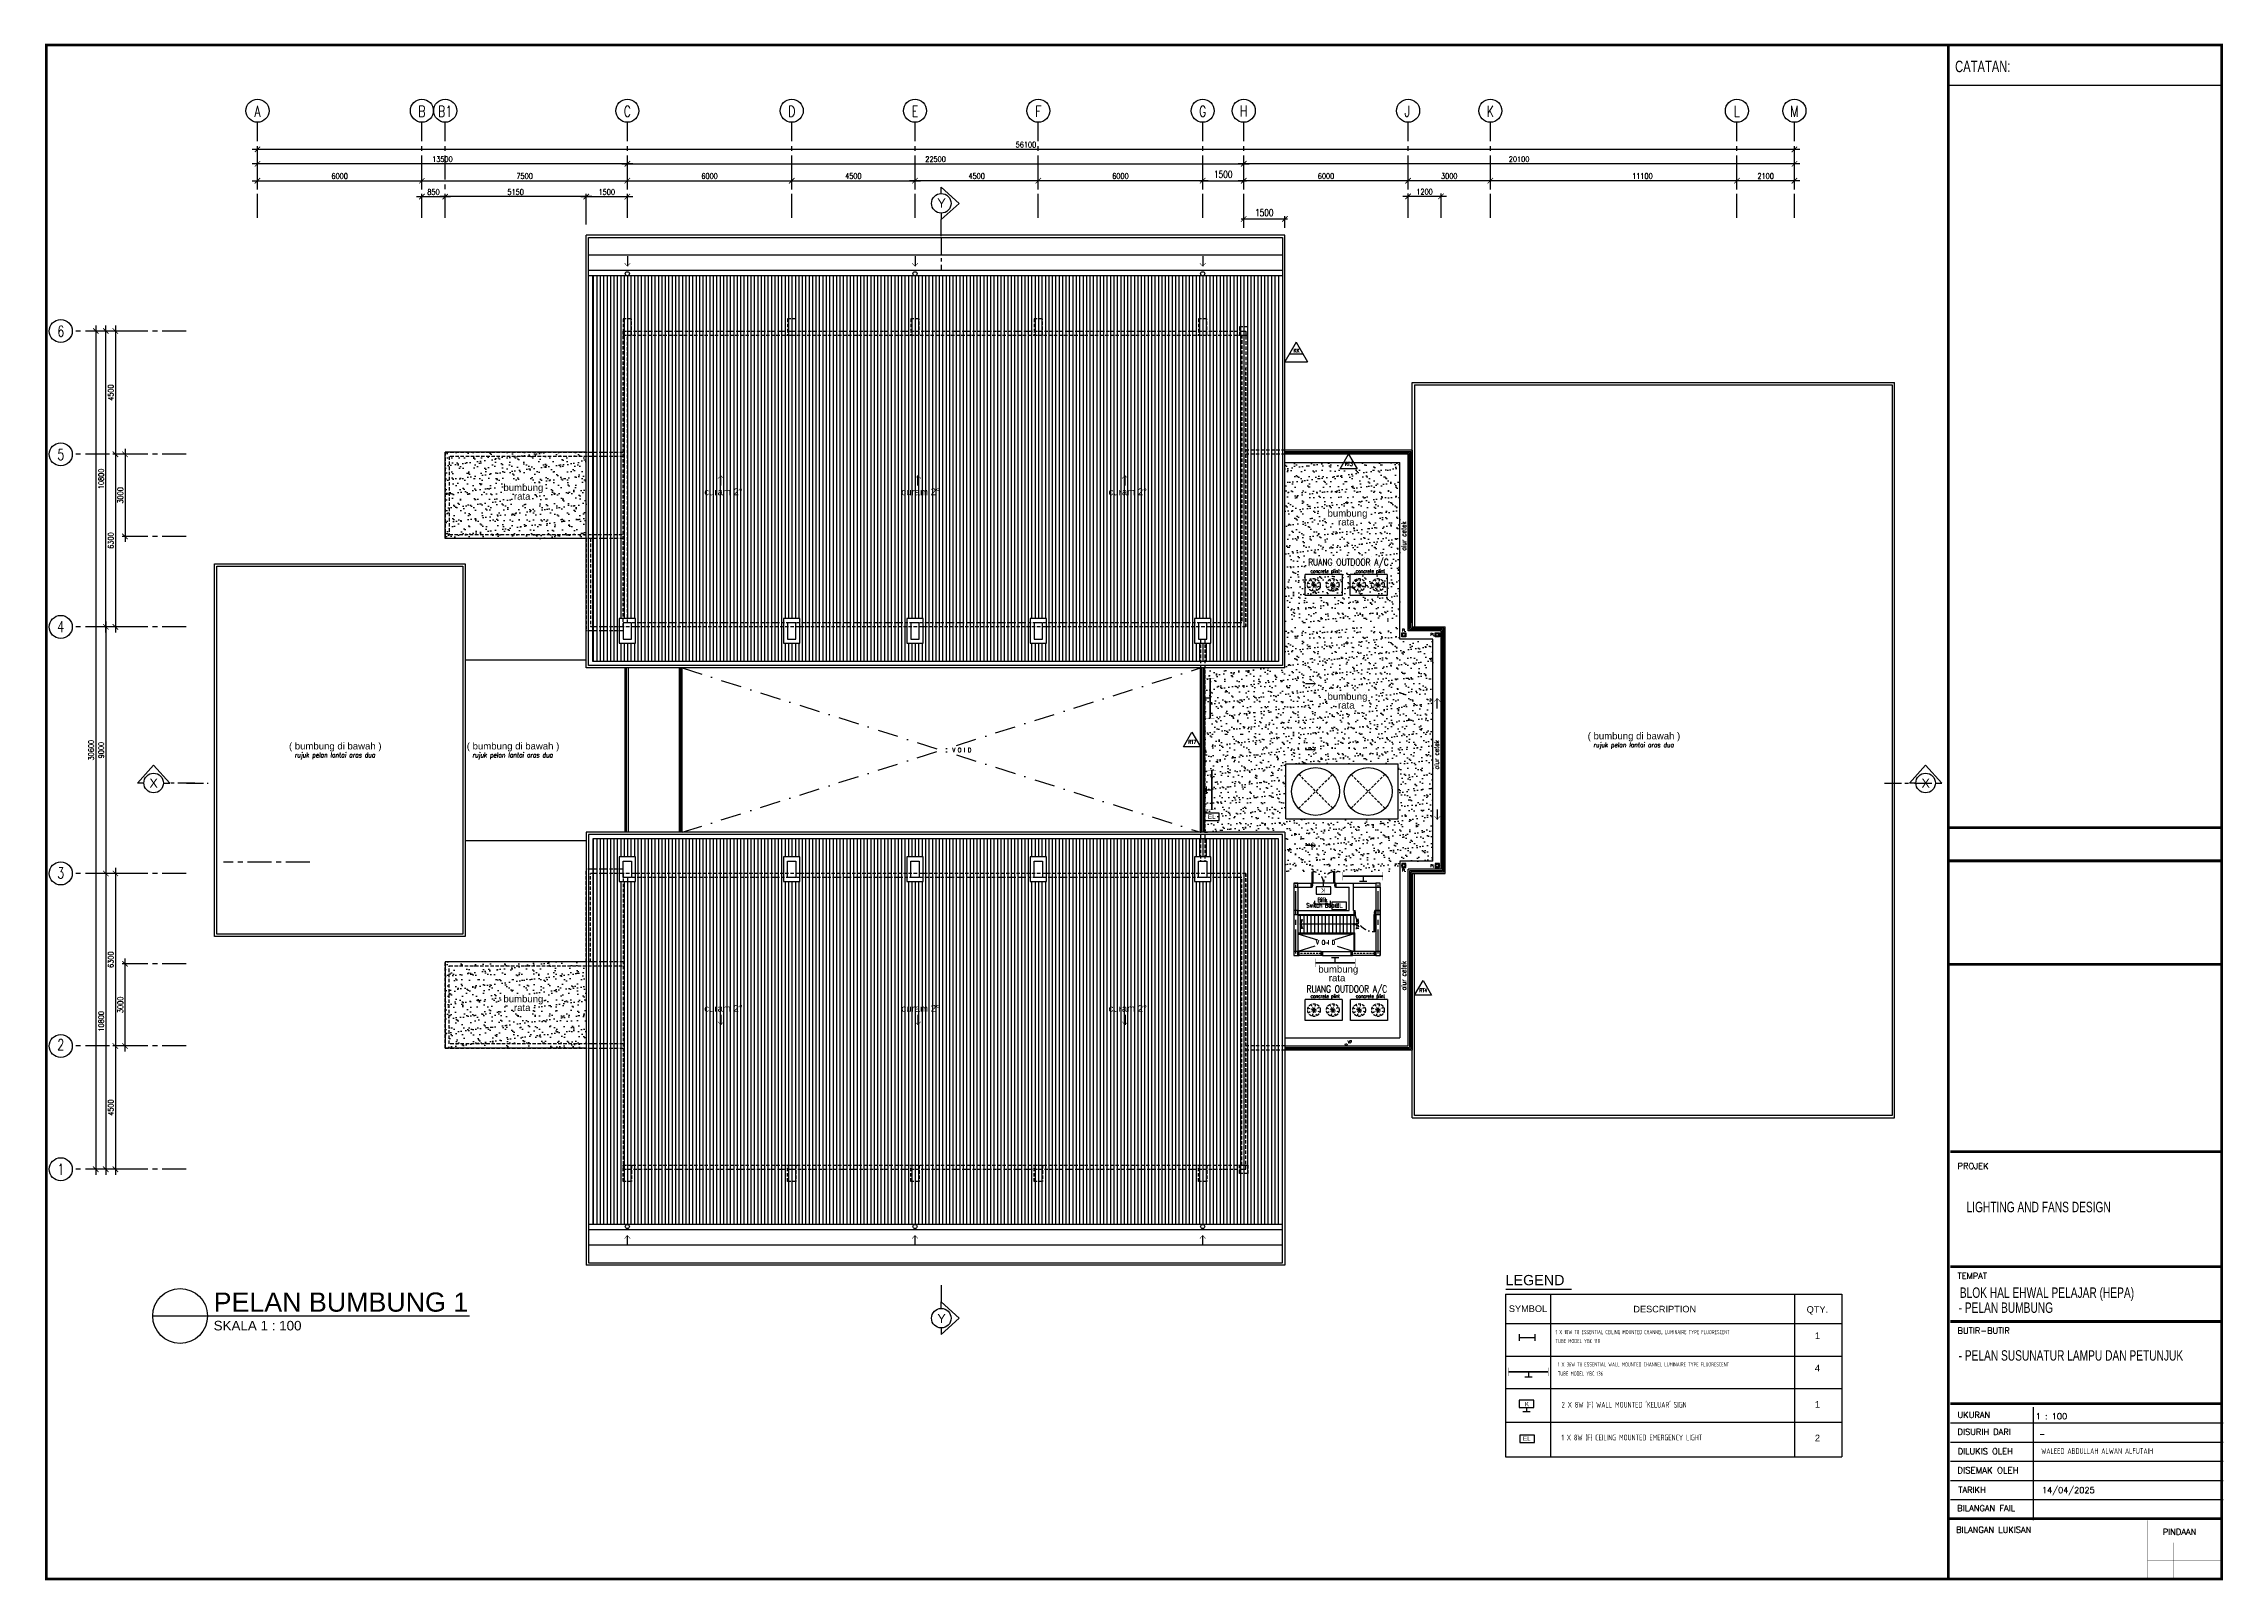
# Model space of a CAD drawing. Header units: inches. Extents: x -34 to 79566, y -40 to 56060.
import ezdxf
from ezdxf.enums import TextEntityAlignment as Align

# ---------------------------------------------------------------- set-up
doc = ezdxf.new("R2010")
doc.units = ezdxf.units.IN
doc.header["$MEASUREMENT"] = 0
for name, pattern in [('CENTER', [2, 1.25, -0.25, 0.25, -0.25]), ('DASHDOT', [1, 0.5, -0.25, 0, -0.25]), ('DASHED2', [0.375, 0.25, -0.125]), ('HIDDEN', [0.375, 0.25, -0.125])]:
    doc.linetypes.add(name, pattern=pattern)
for name, color, linetype in [('A-ARR', 4, 'Continuous'), ('A-BUBLE', 8, 'Continuous'), ('A-BUBLETEXT', 7, 'Continuous'), ('A-COLUMN', 3, 'Continuous'), ('A-DIM100', 4, 'Continuous'), ('A-DOOR', 9, 'Continuous'), ('A-ELEV2', 1, 'Continuous'), ('A-FLR SYM', 13, 'Continuous'), ('A-GRID', 8, 'Continuous'), ('A-HATCH', 8, 'Continuous'), ('A-LINE', 3, 'Continuous'), ('A-NOTE', 2, 'Continuous'), ('A-PITCH', 9, 'Continuous'), ('A-RAIL SYM', 13, 'Continuous'), ('A-RFLINE', 3, 'Continuous'), ('A-ROOMSYM', 3, 'Continuous'), ('A-RWDP', 4, 'Continuous'), ('A-SANI', 4, 'Continuous'), ('A-SCALE', 2, 'Continuous'), ('A-SECLINE', 3, 'CENTER'), ('A-STAIR', 2, 'Continuous'), ('A-STAIRH', 8, 'HIDDEN'), ('A-SUBTITLE', 2, 'Continuous'), ('A-SYM', 8, 'Continuous'), ('A-TXTBOMBA', 7, 'Continuous'), ('A-WALL', 1, 'Continuous'), ('A-WALL BELOW', 4, 'HIDDEN'), ('A-WALL SYM', 13, 'Continuous'), ('A-WIN', 9, 'Continuous'), ('AHT_FITTING', 9, 'Continuous'), ('area', 3, 'Continuous'), ('BORDER', 6, 'Continuous'), ('Dim', 7, 'Continuous'), ('eLAMPU', 7, 'Continuous'), ('Grid', 8, 'CENTER'), ('lamb(new)', 5, 'Continuous'), ('LAMPU', 7, 'Continuous'), ('logo', 7, 'Continuous')]:
    doc.layers.add(name, color=color, linetype=linetype)
doc.layers.get('area').off()
doc.styles.add('arial', font='arial.ttf')
doc.styles.add('ARIAL-DIM', font='arial.ttf', dxfattribs={"height": 700})
doc.styles.add('ARIAL-SPEC', font='arial.ttf', dxfattribs={"height": 200})
doc.styles.add('ARIAL-TAJUK1', font='arial.ttf', dxfattribs={"width": 0.75, "height": 150})
doc.styles.add('ARIAL2', font='arial.ttf', dxfattribs={"height": 200})
doc.styles.add('DIM', font='dim', dxfattribs={"width": 0.75})
doc.styles.add('DIM125', font='romans.shx', dxfattribs={"width": 0.75, "height": 260, "bigfont": '@extfont2.shx'})
doc.styles.add('ROMANS', font='romans.shx', dxfattribs={"width": 0.75, "height": 200})
doc.styles.add('SANSSERIF', font='sanss___.ttf', dxfattribs={"width": 0.75})
doc.styles.add('style1', font='romans.shx', dxfattribs={"height": 750})
doc.styles.add('STYLE2', font='romans.shx', dxfattribs={"width": 0.75, "height": 1000})
doc.dimstyles.new('DIM 100', dxfattribs={"dimtxt": 200, "dimasz": 200, "dimexe": 100, "dimexo": 70, "dimgap": 70, "dimtad": 1, "dimtoh": 1, "dimdec": 0, "dimzin": 0, "dimdsep": 46, "dimtxsty": 'ROMANS', "dimblk": 'ARCHTICK', "dimcen": 0.09, "dimdle": 200, "dimclrd": 4, "dimclre": 4, "dimclrt": 2, "dimadec": 0, "dimazin": 0, "dimtfac": 1, "dimtdec": 0, "dimtmove": 1, "dimatfit": 3, "dimfxl": 1, "dimtzin": 0, "dimarcsym": 0})
doc.dimstyles.new('DIM 125', dxfattribs={"dimtxt": 260, "dimasz": 200, "dimexe": 100, "dimexo": 70, "dimgap": 100, "dimtad": 1, "dimtoh": 1, "dimdec": 0, "dimzin": 0, "dimdsep": 46, "dimtxsty": 'DIM125', "dimblk": 'ARCHTICK', "dimcen": 0.09, "dimdle": 100, "dimclrd": 132, "dimclre": 4, "dimclrt": 50, "dimadec": 0, "dimazin": 0, "dimtfac": 1, "dimtdec": 0, "dimtmove": 1, "dimatfit": 3, "dimfxl": 1, "dimtzin": 0, "dimarcsym": 0})
pattern_1 = [(37.5, (3505.05, -334174.2), (-12.59867, 385.36475), [0, -304, 0, -340, 0, -325]), (7.5, (3505.05, -334174.2), (353.95534, 564.4292), [0, -164, 0, -274, 0, -105]), (327.5, (3259.05, -334174.2), (622.82837, 1.1318), [0, -100, 0, -360, 0, -470]), (317.5, (3259.05, -334174.2), (601.2253, 175.5351), [0, -50, 0, -236, 0, -270])]
pattern_2 = [(90, (-93582.23, -334174.21), (-125, 2e-14), [])]

msp = doc.modelspace()

# ---------------------------------------------------------------- texts
at = {"color": 7, "style": 'SANSSERIF', "width": 0.7}
msp.add_text('CATATAN:', height=417.61, dxfattribs=at).set_placement((69738, 55017.9))
at = {"layer": 'A-BUBLETEXT', "color": 3, "style": 'STYLE2', "width": 0.75}
for s, p in [('A', (7773.2, 53388.8)), ('B', (13773.2, 53388.8)), ('B1', (14623.2, 53388.8)), ('C', (21273.2, 53388.8)), ('D', (27273.2, 53388.8)), ('E', (31773.2, 53388.8)), ('F', (36273.2, 53388.8)), ('G', (42273.2, 53388.8)), ('H', (43773.2, 53396.7)), ('J', (49740.7, 53388.8)), ('K', (52773.2, 53388.8)), ('L', (61773.2, 53388.8)), ('M', (63873.2, 53388.8)), ('6', (593.2, 45359)), ('5', (593.2, 40859)), ('4', (593.2, 34574)), ('3', (593.2, 25583.8)), ('2', (593.2, 19317.1)), ('1', (593.2, 14767.1))]:
    msp.add_text(s, height=400, dxfattribs=at).set_placement(p, align=Align.CENTER)
at = {"layer": 'A-FLR SYM', "color": 8, "style": 'ROMANS', "oblique": 5, "width": 0.75}
for p in [(49517.7, 37547.3), (50717.7, 29559.8), (49517.7, 21497.2)]:
    msp.add_text('alur cetek', height=180, rotation=90, dxfattribs=at).set_placement(p, align=Align.TOP_LEFT)
at = {"layer": 'A-FLR SYM', "color": 8, "style": 'ROMANS', "width": 0.75}
for p in [(46209.1, 36738.7), (47859.1, 36738.7), (46212.1, 21220.4), (47862.1, 21220.4)]:
    msp.add_text('concrete plint', height=131.25, dxfattribs=at).set_placement(p)
for s, p in [('V O I D', (33480.7, 30191.2)), ('Switch Board ', (46711.1, 24524.2)), ('Bilik', (46645.5, 24718.6)), ('V O I D', (46760.7, 23168))]:
    msp.add_text(s, height=157.5, dxfattribs=at).set_placement(p, align=Align.CENTER)
at = {"layer": 'A-FLR SYM', "color": 8, "style": 'ROMANS', "oblique": 5, "width": 0.75}
for p in [(56537.6, 30551.4), (9133.4, 30183.4), (15622.8, 30183.4)]:
    msp.add_text('rujuk pelan lantai aras dua', height=180, dxfattribs=at).set_placement(p, align=Align.TOP_LEFT)
at = {"layer": 'A-NOTE', "color": 8, "linetype": 'Continuous', "ltscale": 500, "style": 'ROMANS', "width": 0.75}
msp.add_text('TURUN', height=100, rotation=90, dxfattribs=at).set_placement((47970.5, 23726.1))
at = {"layer": 'A-PITCH', "color": 8, "style": 'ARIAL-SPEC'}
for s, p in [('bumbung', (16750.1, 39981.8)), ('curam 2%%D', (24081.9, 39823.9)), ('curam 2%%D', (31277.8, 39823.9)), ('curam 2%%D', (38837.2, 39823.9)), ('rata', (17133.8, 39661.1)), ('bumbung', (46830.7, 39040.9)), ('rata', (47214.4, 38720.2)), ('bumbung', (46830.7, 32356.4)), ('rata', (47214.4, 32035.7)), ('( bumbung di bawah )', (8922.5, 30543.9)), ('( bumbung di bawah )', (15411.8, 30543.9)), ('( bumbung di bawah )', (56326.7, 30911.8)), ('bumbung', (46493.6, 22397.2)), ('rata', (46877.3, 22076.5)), ('bumbung', (16750.1, 21313.7)), ('rata', (17133.8, 20993)), ('curam 2%%D', (24081.9, 20965.2)), ('curam 2%%D', (31277.8, 20965.2)), ('curam 2%%D', (38837.2, 20965.2))]:
    msp.add_text(s, height=250, dxfattribs=at).set_placement(p, align=Align.TOP_LEFT)
at = {"layer": 'A-ROOMSYM', "color": 8, "style": 'style1', "width": 0.8}
for p in [(47591.7, 37005), (47534.5, 21421.5)]:
    msp.add_text('RUANG OUTDOOR A/C', height=250, dxfattribs=at).set_placement(p, align=Align.CENTER)
at = {"layer": 'A-SCALE', "color": 8, "style": 'ARIAL-DIM'}
msp.add_text('SKALA 1 : 100', height=350, dxfattribs=at).set_placement((6173, 9084.7))
at = {"layer": 'A-SECLINE', "color": 3, "linetype": 'CENTER', "ltscale": 500, "style": 'ARIAL-SPEC'}
for tag, p in [('Y', (32584.5, 50069.6)), ('X', (3824.8, 28892.9)), ('X', (3824.8, 28892.9)), ('X', (68506.4, 28892.9)), ('X', (68506.4, 28892.9))]:
    msp.add_attdef(tag, p, 'T1', height=337.5, dxfattribs=at)
at = {"layer": 'A-SECLINE', "color": 8, "linetype": 'CENTER', "ltscale": 500, "style": 'ARIAL-SPEC'}
msp.add_attdef('Y', (32584.5, 9351.4), 'T1', height=337.5, dxfattribs=at)
at = {"layer": 'A-SUBTITLE', "color": 8, "style": 'ARIAL-TAJUK1'}
msp.add_text('PELAN BUMBUNG 1', height=700, dxfattribs=at).set_placement((6173, 9768.9))
at = {"layer": 'A-SYM', "color": 8, "linetype": 'HIDDEN', "ltscale": 500, "style": 'ROMANS', "width": 0.75}
for s, p in [('PL', (49548.4, 34598.8)), ('PL', (50587.1, 34438.9)), ('PL', (49548.4, 25837.2)), ('PL', (50587.1, 25997.1)), ('VP', (47572.8, 19564))]:
    msp.add_text(s, height=100, dxfattribs=at).set_placement(p)
at = {"layer": 'A-WALL SYM', "color": 2, "style": 'ROMANS', "width": 0.75}
msp.add_text('KK', height=135, dxfattribs=at).set_placement((45592.3, 44787.5))
at = {"layer": 'A-WALL SYM', "color": 8, "style": 'ROMANS', "width": 0.75}
for s, p in [('RT3', (47464.3, 40644.3)), ('RT7', (41748.8, 30495.4)), ('RT4', (50182.3, 21434.7))]:
    msp.add_text(s, height=135, dxfattribs=at).set_placement(p)
at = {"layer": 'BORDER', "color": 7, "lineweight": 100, "style": 'SANSSERIF', "width": 0.7}
for s, p in [('LIGHTING AND FANS DESIGN', (70155.3, 13400.5)), ('BLOK HAL EHWAL PELAJAR (HEPA)', (69910.6, 10274.1)), ('- PELAN BUMBUNG ', (69865.1, 9726.2)), ('- PELAN SUSUNATUR LAMPU DAN PETUNJUK', (69865.1, 7982.2))]:
    msp.add_text(s, height=380, dxfattribs=at).set_placement(p)
at = {"layer": 'LAMPU', "style": 'ARIAL2'}
for s, height, p in [('LEGEND', 374.77, (53327.9, 10734.6)), ('SYMBOL', 240.24, (53447.7, 9757.7)), ('DESCRIPTION', 240.24, (57991.9, 9743.8)), ('QTY.', 240.24, (64319.2, 9729.8)), ('1', 240.2, (64619.9, 8770.1)), ('4', 240.2, (64619.9, 7591)), ('1', 240.2, (64619.9, 6263.6)), ('2', 240.2, (64619.9, 5038.1))]:
    msp.add_text(s, height=height, dxfattribs=at).set_placement(p)
at = {"layer": 'LAMPU', "color": 7, "linetype": 'Continuous', "style": 'DIM', "width": 0.75}
for s, height, p in [('1 X 18W T8 ESSENTIAL CEILING MOUNTED CHANNEL LUMINAIRE TYPE FLUORESCENT ', 151.217, (55150.2, 8947.3)), ('TUBE MODEL YBC 118', 151.217, (55150.2, 8619.8)), ('1 X 36W T8 ESSENTIAL WALL MOUNTED CHANNEL LUMINAIRE TYPE FLUORESCENT ', 151.217, (55234.2, 7768.8)), ('TUBE MODEL YBC 136', 151.217, (55234.2, 7435.2)), ("2 X 8W (F) WALL MOUNTED 'KELUAR' SIGN", 211.411, (55375.2, 6265.6)), ('1 X 8W (F) CEILING MOUNTED EMERGENCY LIGHT', 211.411, (55372.6, 5070.4)), ('WALEED ABDULLAH ALWAN ALFUTAIH', 211.411, (72880.5, 4575.7))]:
    msp.add_text(s, height=height, dxfattribs=at).set_placement(p)
at = {"layer": 'logo', "color": 7, "style": 'ROMANS'}
for s, height, p in [('PROJEK', 220, (69827.9, 14976.2)), ('TEMPAT', 220, (69827.9, 10965.2)), ('BUTIR-BUTIR', 220, (69827.9, 8967.8)), ('UKURAN', 220, (69827.9, 5890)), ('1 : 100', 220, (72678.8, 5841.3)), ('DISURIH DARI', 220, (69827.8, 5272.3)), ('DILUKIS OLEH', 220, (69832.3, 4563.3)), ('-', 176, (72817.2, 5210.7)), ('DISEMAK OLEH', 230, (69818.7, 3863.4)), ('TARIKH', 220, (69855.1, 3150.9)), ('14/04/2025', 220, (72911.2, 3146.3)), ('BILANGAN FAIL', 220, (69815.7, 2486.8)), ('BILANGAN LUKISAN', 220, (69775.6, 1701)), ('PINDAAN', 220, (77316.9, 1621.5))]:
    msp.add_text(s, height=height, dxfattribs=at).set_placement(p)

# ---------------------------------------------------------------- blocks, each defined once
blk = doc.blocks.new('_ArchTick')
at = {"color": 0, "linetype": 'ByBlock', "const_width": 0.15}
blk.add_lwpolyline([(-0.5, -0.5), (0.5, 0.5)], dxfattribs=at)
blk = doc.blocks.new('*D43')
at = {"layer": 'A-DIM100', "color": 4, "lineweight": -2, "transparency": 16777216}
for p, q in [((21073, 51055), (27473, 51055)), ((21273, 50738), (21273, 51155)), ((27273, 50738), (27273, 51155))]:
    blk.add_line(p, q, dxfattribs=at)
at = {"layer": 'DEFPOINTS', "color": 0, "transparency": 16777216}
for p in [(27273, 51055), (21273, 50668), (27273, 50668)]:
    blk.add_point(p, dxfattribs=at)
at = {"layer": 'A-DIM100', "color": 4, "lineweight": -2, "transparency": 16777216, "xscale": 200, "yscale": 200, "zscale": 200, "rotation": 180}
blk.add_blockref('_ArchTick', (21273, 51055), dxfattribs=at)
at = {"layer": 'A-DIM100', "color": 4, "lineweight": -2, "transparency": 16777216, "xscale": 200, "yscale": 200, "zscale": 200}
blk.add_blockref('_ArchTick', (27273, 51055), dxfattribs=at)
at = {"layer": 'A-DIM100', "color": 2, "transparency": 16777216, "insert": (24273, 51225), "char_height": 200, "attachment_point": 5, "style": 'ROMANS'}
blk.add_mtext('6000', dxfattribs=at)
blk = doc.blocks.new('*D44')
at = {"layer": 'A-DIM100', "color": 4, "lineweight": -2, "transparency": 16777216}
for p, q in [((27073, 51055), (31973, 51055)), ((27273, 50738), (27273, 51155)), ((31773, 50738), (31773, 51155))]:
    blk.add_line(p, q, dxfattribs=at)
at = {"layer": 'DEFPOINTS', "color": 0, "transparency": 16777216}
for p in [(31773, 51055), (27273, 50668), (31773, 50668)]:
    blk.add_point(p, dxfattribs=at)
at = {"layer": 'A-DIM100', "color": 4, "lineweight": -2, "transparency": 16777216, "xscale": 200, "yscale": 200, "zscale": 200, "rotation": 180}
blk.add_blockref('_ArchTick', (27273, 51055), dxfattribs=at)
at = {"layer": 'A-DIM100', "color": 4, "lineweight": -2, "transparency": 16777216, "xscale": 200, "yscale": 200, "zscale": 200}
blk.add_blockref('_ArchTick', (31773, 51055), dxfattribs=at)
at = {"layer": 'A-DIM100', "color": 2, "transparency": 16777216, "insert": (29523, 51225), "char_height": 200, "attachment_point": 5, "style": 'ROMANS'}
blk.add_mtext('4500', dxfattribs=at)
blk = doc.blocks.new('*D45')
at = {"layer": 'A-DIM100', "color": 4, "lineweight": -2, "transparency": 16777216}
for p, q in [((36473, 51055), (31573, 51055)), ((31773, 50738), (31773, 51155)), ((36273, 50738), (36273, 51155))]:
    blk.add_line(p, q, dxfattribs=at)
at = {"layer": 'DEFPOINTS', "color": 0, "transparency": 16777216}
for p in [(31773, 51055), (31773, 50668), (36273, 50668)]:
    blk.add_point(p, dxfattribs=at)
at = {"layer": 'A-DIM100', "color": 4, "lineweight": -2, "transparency": 16777216, "xscale": 200, "yscale": 200, "zscale": 200, "rotation": 180}
blk.add_blockref('_ArchTick', (31773, 51055), dxfattribs=at)
at = {"layer": 'A-DIM100', "color": 4, "lineweight": -2, "transparency": 16777216, "xscale": 200, "yscale": 200, "zscale": 200}
blk.add_blockref('_ArchTick', (36273, 51055), dxfattribs=at)
at = {"layer": 'A-DIM100', "color": 2, "transparency": 16777216, "insert": (34023, 51225), "char_height": 200, "attachment_point": 5, "style": 'ROMANS'}
blk.add_mtext('4500', dxfattribs=at)
blk = doc.blocks.new('*D46')
at = {"layer": 'A-DIM100', "color": 4, "lineweight": -2, "transparency": 16777216}
for p, q in [((42473, 51055), (36073, 51055)), ((36273, 50738), (36273, 51155)), ((42273, 50738), (42273, 51155))]:
    blk.add_line(p, q, dxfattribs=at)
at = {"layer": 'DEFPOINTS', "color": 0, "transparency": 16777216}
for p in [(36273, 51055), (36273, 50668), (42273, 50668)]:
    blk.add_point(p, dxfattribs=at)
at = {"layer": 'A-DIM100', "color": 4, "lineweight": -2, "transparency": 16777216, "xscale": 200, "yscale": 200, "zscale": 200, "rotation": 180}
blk.add_blockref('_ArchTick', (36273, 51055), dxfattribs=at)
at = {"layer": 'A-DIM100', "color": 4, "lineweight": -2, "transparency": 16777216, "xscale": 200, "yscale": 200, "zscale": 200}
blk.add_blockref('_ArchTick', (42273, 51055), dxfattribs=at)
at = {"layer": 'A-DIM100', "color": 2, "transparency": 16777216, "insert": (39273, 51225), "char_height": 200, "attachment_point": 5, "style": 'ROMANS'}
blk.add_mtext('6000', dxfattribs=at)
blk = doc.blocks.new('*D47')
at = {"layer": 'DEFPOINTS', "color": 0, "transparency": 16777216}
for p in [(43773, 51055), (42273, 50668), (43773, 50668)]:
    blk.add_point(p, dxfattribs=at)
at = {"layer": 'Dim', "color": 132, "lineweight": -2, "transparency": 16777216}
blk.add_line((42173, 51055), (43873, 51055), dxfattribs=at)
at = {"layer": 'Dim', "color": 4, "lineweight": -2, "transparency": 16777216}
for p, q in [((42273, 50738), (42273, 51155)), ((43773, 50738), (43773, 51155))]:
    blk.add_line(p, q, dxfattribs=at)
at = {"layer": 'Dim', "color": 132, "lineweight": -2, "transparency": 16777216, "xscale": 200, "yscale": 200, "zscale": 200, "rotation": 180}
blk.add_blockref('_ArchTick', (42273, 51055), dxfattribs=at)
at = {"layer": 'Dim', "color": 132, "lineweight": -2, "transparency": 16777216, "xscale": 200, "yscale": 200, "zscale": 200}
blk.add_blockref('_ArchTick', (43773, 51055), dxfattribs=at)
at = {"layer": 'Dim', "color": 50, "transparency": 16777216, "insert": (43023, 51285), "char_height": 260, "attachment_point": 5, "style": 'DIM125'}
blk.add_mtext('1500', dxfattribs=at)
blk = doc.blocks.new('*D48')
at = {"layer": 'A-DIM100', "color": 4, "lineweight": -2, "transparency": 16777216}
for p, q in [((49973, 51055), (43573, 51055)), ((43773, 50738), (43773, 51155)), ((49773, 50738), (49773, 51155))]:
    blk.add_line(p, q, dxfattribs=at)
at = {"layer": 'DEFPOINTS', "color": 0, "transparency": 16777216}
for p in [(43773, 51055), (43773, 50668), (49773, 50668)]:
    blk.add_point(p, dxfattribs=at)
at = {"layer": 'A-DIM100', "color": 4, "lineweight": -2, "transparency": 16777216, "xscale": 200, "yscale": 200, "zscale": 200, "rotation": 180}
blk.add_blockref('_ArchTick', (43773, 51055), dxfattribs=at)
at = {"layer": 'A-DIM100', "color": 4, "lineweight": -2, "transparency": 16777216, "xscale": 200, "yscale": 200, "zscale": 200}
blk.add_blockref('_ArchTick', (49773, 51055), dxfattribs=at)
at = {"layer": 'A-DIM100', "color": 2, "transparency": 16777216, "insert": (46773, 51225), "char_height": 200, "attachment_point": 5, "style": 'ROMANS'}
blk.add_mtext('6000', dxfattribs=at)
blk = doc.blocks.new('*D49')
at = {"layer": 'A-DIM100', "color": 4, "lineweight": -2, "transparency": 16777216}
for p, q in [((52973, 51055), (49573, 51055)), ((49773, 50738), (49773, 51155)), ((52773, 50738), (52773, 51155))]:
    blk.add_line(p, q, dxfattribs=at)
at = {"layer": 'DEFPOINTS', "color": 0, "transparency": 16777216}
for p in [(49773, 51055), (49773, 50668), (52773, 50668)]:
    blk.add_point(p, dxfattribs=at)
at = {"layer": 'A-DIM100', "color": 4, "lineweight": -2, "transparency": 16777216, "xscale": 200, "yscale": 200, "zscale": 200, "rotation": 180}
blk.add_blockref('_ArchTick', (49773, 51055), dxfattribs=at)
at = {"layer": 'A-DIM100', "color": 4, "lineweight": -2, "transparency": 16777216, "xscale": 200, "yscale": 200, "zscale": 200}
blk.add_blockref('_ArchTick', (52773, 51055), dxfattribs=at)
at = {"layer": 'A-DIM100', "color": 2, "transparency": 16777216, "insert": (51273, 51225), "char_height": 200, "attachment_point": 5, "style": 'ROMANS'}
blk.add_mtext('3000', dxfattribs=at)
blk = doc.blocks.new('*D50')
at = {"layer": 'A-DIM100', "color": 4, "lineweight": -2, "transparency": 16777216}
for p, q in [((64073, 51055), (52573, 51055)), ((52773, 50738), (52773, 51155)), ((63873, 50738), (63873, 51155))]:
    blk.add_line(p, q, dxfattribs=at)
at = {"layer": 'DEFPOINTS', "color": 0, "transparency": 16777216}
for p in [(52773, 51055), (52773, 50668), (63873, 50668)]:
    blk.add_point(p, dxfattribs=at)
at = {"layer": 'A-DIM100', "color": 4, "lineweight": -2, "transparency": 16777216, "xscale": 200, "yscale": 200, "zscale": 200, "rotation": 180}
blk.add_blockref('_ArchTick', (52773, 51055), dxfattribs=at)
at = {"layer": 'A-DIM100', "color": 4, "lineweight": -2, "transparency": 16777216, "xscale": 200, "yscale": 200, "zscale": 200}
blk.add_blockref('_ArchTick', (63873, 51055), dxfattribs=at)
at = {"layer": 'A-DIM100', "color": 2, "transparency": 16777216, "insert": (58323, 51225), "char_height": 200, "attachment_point": 5, "style": 'ROMANS'}
blk.add_mtext('11100', dxfattribs=at)
blk = doc.blocks.new('*D51')
at = {"layer": 'A-DIM100', "color": 4, "lineweight": -2, "transparency": 16777216}
for p, q in [((64073, 51055), (61573, 51055)), ((61773, 50738), (61773, 51155)), ((63873, 50738), (63873, 51155))]:
    blk.add_line(p, q, dxfattribs=at)
at = {"layer": 'DEFPOINTS', "color": 0, "transparency": 16777216}
for p in [(61773, 51055), (61773, 50668), (63873, 50668)]:
    blk.add_point(p, dxfattribs=at)
at = {"layer": 'A-DIM100', "color": 4, "lineweight": -2, "transparency": 16777216, "xscale": 200, "yscale": 200, "zscale": 200, "rotation": 180}
blk.add_blockref('_ArchTick', (61773, 51055), dxfattribs=at)
at = {"layer": 'A-DIM100', "color": 4, "lineweight": -2, "transparency": 16777216, "xscale": 200, "yscale": 200, "zscale": 200}
blk.add_blockref('_ArchTick', (63873, 51055), dxfattribs=at)
at = {"layer": 'A-DIM100', "color": 2, "transparency": 16777216, "insert": (62823, 51225), "char_height": 200, "attachment_point": 5, "style": 'ROMANS'}
blk.add_mtext('2100', dxfattribs=at)
blk = doc.blocks.new('*D52')
at = {"layer": 'A-DIM100', "color": 4, "lineweight": -2, "transparency": 16777216}
for p, q in [((7573, 52201), (64073, 52201)), ((7773, 51884), (7773, 52301)), ((63873, 51884), (63873, 52301))]:
    blk.add_line(p, q, dxfattribs=at)
at = {"layer": 'DEFPOINTS', "color": 0, "transparency": 16777216}
for p in [(7773, 51814), (63873, 52201), (63873, 51814)]:
    blk.add_point(p, dxfattribs=at)
at = {"layer": 'A-DIM100', "color": 4, "lineweight": -2, "transparency": 16777216, "xscale": 200, "yscale": 200, "zscale": 200, "rotation": 180}
blk.add_blockref('_ArchTick', (7773, 52201), dxfattribs=at)
at = {"layer": 'A-DIM100', "color": 4, "lineweight": -2, "transparency": 16777216, "xscale": 200, "yscale": 200, "zscale": 200}
blk.add_blockref('_ArchTick', (63873, 52201), dxfattribs=at)
at = {"layer": 'A-DIM100', "color": 2, "transparency": 16777216, "insert": (35823, 52371), "char_height": 200, "attachment_point": 5, "style": 'ROMANS'}
blk.add_mtext('56100', dxfattribs=at)
blk = doc.blocks.new('*D53')
at = {"layer": 'A-DIM100', "color": 4, "lineweight": -2, "transparency": 16777216}
for p, q in [((21273, 51355), (21273, 51772)), ((43773, 51355), (43773, 51772)), ((21073, 51672), (43973, 51672))]:
    blk.add_line(p, q, dxfattribs=at)
at = {"layer": 'DEFPOINTS', "color": 0, "transparency": 16777216}
for p in [(21273, 51285), (43773, 51672), (43773, 51285)]:
    blk.add_point(p, dxfattribs=at)
at = {"layer": 'A-DIM100', "color": 4, "lineweight": -2, "transparency": 16777216, "xscale": 200, "yscale": 200, "zscale": 200, "rotation": 180}
blk.add_blockref('_ArchTick', (21273, 51672), dxfattribs=at)
at = {"layer": 'A-DIM100', "color": 4, "lineweight": -2, "transparency": 16777216, "xscale": 200, "yscale": 200, "zscale": 200}
blk.add_blockref('_ArchTick', (43773, 51672), dxfattribs=at)
at = {"layer": 'A-DIM100', "color": 2, "transparency": 16777216, "insert": (32523, 51842), "char_height": 200, "attachment_point": 5, "style": 'ROMANS'}
blk.add_mtext('22500', dxfattribs=at)
blk = doc.blocks.new('*D54')
at = {"layer": 'A-DIM100', "color": 4, "lineweight": -2, "transparency": 16777216}
for p, q in [((13573, 51055), (21473, 51055)), ((13773, 50738), (13773, 51155)), ((21273, 50738), (21273, 51155))]:
    blk.add_line(p, q, dxfattribs=at)
at = {"layer": 'DEFPOINTS', "color": 0, "transparency": 16777216}
for p in [(21273, 51055), (13773, 50668), (21273, 50668)]:
    blk.add_point(p, dxfattribs=at)
at = {"layer": 'A-DIM100', "color": 4, "lineweight": -2, "transparency": 16777216, "xscale": 200, "yscale": 200, "zscale": 200, "rotation": 180}
blk.add_blockref('_ArchTick', (13773, 51055), dxfattribs=at)
at = {"layer": 'A-DIM100', "color": 4, "lineweight": -2, "transparency": 16777216, "xscale": 200, "yscale": 200, "zscale": 200}
blk.add_blockref('_ArchTick', (21273, 51055), dxfattribs=at)
at = {"layer": 'A-DIM100', "color": 2, "transparency": 16777216, "insert": (17523, 51225), "char_height": 200, "attachment_point": 5, "style": 'ROMANS'}
blk.add_mtext('7500', dxfattribs=at)
blk = doc.blocks.new('*D55')
at = {"layer": 'A-DIM100', "color": 4, "lineweight": -2, "transparency": 16777216}
for p, q in [((7573, 51055), (13973, 51055)), ((7773, 50738), (7773, 51155)), ((13773, 50738), (13773, 51155))]:
    blk.add_line(p, q, dxfattribs=at)
at = {"layer": 'DEFPOINTS', "color": 0, "transparency": 16777216}
for p in [(13773, 51055), (7773, 50668), (13773, 50668)]:
    blk.add_point(p, dxfattribs=at)
at = {"layer": 'A-DIM100', "color": 4, "lineweight": -2, "transparency": 16777216, "xscale": 200, "yscale": 200, "zscale": 200, "rotation": 180}
blk.add_blockref('_ArchTick', (7773, 51055), dxfattribs=at)
at = {"layer": 'A-DIM100', "color": 4, "lineweight": -2, "transparency": 16777216, "xscale": 200, "yscale": 200, "zscale": 200}
blk.add_blockref('_ArchTick', (13773, 51055), dxfattribs=at)
at = {"layer": 'A-DIM100', "color": 2, "transparency": 16777216, "insert": (10773, 51225), "char_height": 200, "attachment_point": 5, "style": 'ROMANS'}
blk.add_mtext('6000', dxfattribs=at)
blk = doc.blocks.new('*D56')
at = {"layer": 'A-DIM100', "color": 4, "lineweight": -2, "transparency": 16777216}
for p, q in [((7773, 51355), (7773, 51772)), ((21273, 51355), (21273, 51772)), ((21473, 51672), (7573, 51672))]:
    blk.add_line(p, q, dxfattribs=at)
at = {"layer": 'DEFPOINTS', "color": 0, "transparency": 16777216}
for p in [(7773, 51672), (7773, 51285), (21273, 51285)]:
    blk.add_point(p, dxfattribs=at)
at = {"layer": 'A-DIM100', "color": 4, "lineweight": -2, "transparency": 16777216, "xscale": 200, "yscale": 200, "zscale": 200, "rotation": 180}
blk.add_blockref('_ArchTick', (7773, 51672), dxfattribs=at)
at = {"layer": 'A-DIM100', "color": 4, "lineweight": -2, "transparency": 16777216, "xscale": 200, "yscale": 200, "zscale": 200}
blk.add_blockref('_ArchTick', (21273, 51672), dxfattribs=at)
at = {"layer": 'A-DIM100', "color": 2, "transparency": 16777216, "insert": (14523, 51842), "char_height": 200, "attachment_point": 5, "style": 'ROMANS'}
blk.add_mtext('13500', dxfattribs=at)
blk = doc.blocks.new('*D57')
at = {"layer": 'A-DIM100', "color": 4, "lineweight": -2, "transparency": 16777216}
for p, q in [((43773, 51355), (43773, 51772)), ((63873, 51355), (63873, 51772)), ((64073, 51672), (43573, 51672))]:
    blk.add_line(p, q, dxfattribs=at)
at = {"layer": 'DEFPOINTS', "color": 0, "transparency": 16777216}
for p in [(43773, 51672), (43773, 51285), (63873, 51285)]:
    blk.add_point(p, dxfattribs=at)
at = {"layer": 'A-DIM100', "color": 4, "lineweight": -2, "transparency": 16777216, "xscale": 200, "yscale": 200, "zscale": 200, "rotation": 180}
blk.add_blockref('_ArchTick', (43773, 51672), dxfattribs=at)
at = {"layer": 'A-DIM100', "color": 4, "lineweight": -2, "transparency": 16777216, "xscale": 200, "yscale": 200, "zscale": 200}
blk.add_blockref('_ArchTick', (63873, 51672), dxfattribs=at)
at = {"layer": 'A-DIM100', "color": 2, "transparency": 16777216, "insert": (53823, 51842), "char_height": 200, "attachment_point": 5, "style": 'ROMANS'}
blk.add_mtext('20100', dxfattribs=at)
blk = doc.blocks.new('*D58')
at = {"layer": 'A-DIM100', "color": 4, "lineweight": -2, "transparency": 16777216}
for p, q in [((2783, 45568), (2137, 45568)), ((2237, 34568), (2237, 45768)), ((2783, 34768), (2137, 34768))]:
    blk.add_line(p, q, dxfattribs=at)
at = {"layer": 'DEFPOINTS', "color": 0, "transparency": 16777216}
for p in [(2237, 45568), (2853, 45568), (2853, 34768)]:
    blk.add_point(p, dxfattribs=at)
at = {"layer": 'A-DIM100', "color": 4, "lineweight": -2, "transparency": 16777216, "xscale": 200, "yscale": 200, "zscale": 200}
for p, rotation in [((2237, 45568), 90), ((2237, 34768), 270)]:
    blk.add_blockref('_ArchTick', p, dxfattribs=dict(at, rotation=rotation))
at = {"layer": 'A-DIM100', "color": 2, "transparency": 16777216, "insert": (2067, 40168), "char_height": 200, "attachment_point": 5, "rotation": 90, "style": 'ROMANS'}
blk.add_mtext('10800', dxfattribs=at)
blk = doc.blocks.new('*D59')
at = {"layer": 'A-DIM100', "color": 4, "lineweight": -2, "transparency": 16777216}
for p, q in [((3133, 45568), (2487, 45568)), ((2587, 45768), (2587, 40868)), ((3133, 41068), (2487, 41068))]:
    blk.add_line(p, q, dxfattribs=at)
at = {"layer": 'DEFPOINTS', "color": 0, "transparency": 16777216}
for p in [(3203, 45568), (2587, 41068), (3203, 41068)]:
    blk.add_point(p, dxfattribs=at)
at = {"layer": 'A-DIM100', "color": 4, "lineweight": -2, "transparency": 16777216, "xscale": 200, "yscale": 200, "zscale": 200}
for p, rotation in [((2587, 45568), 90), ((2587, 41068), 270)]:
    blk.add_blockref('_ArchTick', p, dxfattribs=dict(at, rotation=rotation))
at = {"layer": 'A-DIM100', "color": 2, "transparency": 16777216, "insert": (2417, 43318), "char_height": 200, "attachment_point": 5, "rotation": 90, "style": 'ROMANS'}
blk.add_mtext('4500', dxfattribs=at)
blk = doc.blocks.new('*D60')
at = {"layer": 'A-DIM100', "color": 4, "lineweight": -2, "transparency": 16777216}
for p, q in [((3133, 41068), (2487, 41068)), ((2587, 41268), (2587, 34568)), ((3133, 34768), (2487, 34768))]:
    blk.add_line(p, q, dxfattribs=at)
at = {"layer": 'DEFPOINTS', "color": 0, "transparency": 16777216}
for p in [(3203, 41068), (2587, 34768), (3203, 34768)]:
    blk.add_point(p, dxfattribs=at)
at = {"layer": 'A-DIM100', "color": 4, "lineweight": -2, "transparency": 16777216, "xscale": 200, "yscale": 200, "zscale": 200}
for p, rotation in [((2587, 41068), 90), ((2587, 34768), 270)]:
    blk.add_blockref('_ArchTick', p, dxfattribs=dict(at, rotation=rotation))
at = {"layer": 'A-DIM100', "color": 2, "transparency": 16777216, "insert": (2417, 37918), "char_height": 200, "attachment_point": 5, "rotation": 90, "style": 'ROMANS'}
blk.add_mtext('6300', dxfattribs=at)
blk = doc.blocks.new('*D61')
at = {"layer": 'A-DIM100', "color": 4, "lineweight": -2, "transparency": 16777216}
for p, q in [((2783, 34768), (2137, 34768)), ((2237, 34968), (2237, 25568)), ((2783, 25768), (2137, 25768))]:
    blk.add_line(p, q, dxfattribs=at)
at = {"layer": 'DEFPOINTS', "color": 0, "transparency": 16777216}
for p in [(2853, 34768), (2237, 25768), (2853, 25768)]:
    blk.add_point(p, dxfattribs=at)
at = {"layer": 'A-DIM100', "color": 4, "lineweight": -2, "transparency": 16777216, "xscale": 200, "yscale": 200, "zscale": 200}
for p, rotation in [((2237, 34768), 90), ((2237, 25768), 270)]:
    blk.add_blockref('_ArchTick', p, dxfattribs=dict(at, rotation=rotation))
at = {"layer": 'A-DIM100', "color": 2, "transparency": 16777216, "insert": (2067, 30268), "char_height": 200, "attachment_point": 5, "rotation": 90, "style": 'ROMANS'}
blk.add_mtext('9000', dxfattribs=at)
blk = doc.blocks.new('*D62')
at = {"layer": 'A-DIM100', "color": 4, "lineweight": -2, "transparency": 16777216}
for p, q in [((3133, 25768), (2487, 25768)), ((2587, 25968), (2587, 19268)), ((3133, 19468), (2487, 19468))]:
    blk.add_line(p, q, dxfattribs=at)
at = {"layer": 'DEFPOINTS', "color": 0, "transparency": 16777216}
for p in [(3203, 25768), (2587, 19468), (3203, 19468)]:
    blk.add_point(p, dxfattribs=at)
at = {"layer": 'A-DIM100', "color": 4, "lineweight": -2, "transparency": 16777216, "xscale": 200, "yscale": 200, "zscale": 200}
for p, rotation in [((2587, 25768), 90), ((2587, 19468), 270)]:
    blk.add_blockref('_ArchTick', p, dxfattribs=dict(at, rotation=rotation))
at = {"layer": 'A-DIM100', "color": 2, "transparency": 16777216, "insert": (2417, 22618), "char_height": 200, "attachment_point": 5, "rotation": 90, "style": 'ROMANS'}
blk.add_mtext('6300', dxfattribs=at)
blk = doc.blocks.new('*D63')
at = {"layer": 'A-DIM100', "color": 4, "lineweight": -2, "transparency": 16777216}
for p, q in [((3133, 19468), (2487, 19468)), ((2587, 19668), (2587, 14768)), ((3133, 14968), (2487, 14968))]:
    blk.add_line(p, q, dxfattribs=at)
at = {"layer": 'DEFPOINTS', "color": 0, "transparency": 16777216}
for p in [(3203, 19468), (2587, 14968), (3203, 14968)]:
    blk.add_point(p, dxfattribs=at)
at = {"layer": 'A-DIM100', "color": 4, "lineweight": -2, "transparency": 16777216, "xscale": 200, "yscale": 200, "zscale": 200}
for p, rotation in [((2587, 19468), 90), ((2587, 14968), 270)]:
    blk.add_blockref('_ArchTick', p, dxfattribs=dict(at, rotation=rotation))
at = {"layer": 'A-DIM100', "color": 2, "transparency": 16777216, "insert": (2417, 17218), "char_height": 200, "attachment_point": 5, "rotation": 90, "style": 'ROMANS'}
blk.add_mtext('4500', dxfattribs=at)
blk = doc.blocks.new('*D64')
at = {"layer": 'A-DIM100', "color": 4, "lineweight": -2, "transparency": 16777216}
for p, q in [((2783, 25768), (2137, 25768)), ((2237, 25968), (2237, 14768)), ((2783, 14968), (2137, 14968))]:
    blk.add_line(p, q, dxfattribs=at)
at = {"layer": 'DEFPOINTS', "color": 0, "transparency": 16777216}
for p in [(2853, 25768), (2237, 14968), (2853, 14968)]:
    blk.add_point(p, dxfattribs=at)
at = {"layer": 'A-DIM100', "color": 4, "lineweight": -2, "transparency": 16777216, "xscale": 200, "yscale": 200, "zscale": 200}
for p, rotation in [((2237, 25768), 90), ((2237, 14968), 270)]:
    blk.add_blockref('_ArchTick', p, dxfattribs=dict(at, rotation=rotation))
at = {"layer": 'A-DIM100', "color": 2, "transparency": 16777216, "insert": (2067, 20368), "char_height": 200, "attachment_point": 5, "rotation": 90, "style": 'ROMANS'}
blk.add_mtext('10800', dxfattribs=at)
blk = doc.blocks.new('*D65')
at = {"layer": 'A-DIM100', "color": 4, "lineweight": -2, "transparency": 16777216}
for p, q in [((2417, 45568), (1771, 45568)), ((1871, 45768), (1871, 14768)), ((2417, 14968), (1771, 14968))]:
    blk.add_line(p, q, dxfattribs=at)
at = {"layer": 'DEFPOINTS', "color": 0, "transparency": 16777216}
for p in [(2487, 45568), (1871, 14968), (2487, 14968)]:
    blk.add_point(p, dxfattribs=at)
at = {"layer": 'A-DIM100', "color": 4, "lineweight": -2, "transparency": 16777216, "xscale": 200, "yscale": 200, "zscale": 200}
for p, rotation in [((1871, 45568), 90), ((1871, 14968), 270)]:
    blk.add_blockref('_ArchTick', p, dxfattribs=dict(at, rotation=rotation))
at = {"layer": 'A-DIM100', "color": 2, "transparency": 16777216, "insert": (1701, 30268), "char_height": 200, "attachment_point": 5, "rotation": 90, "style": 'ROMANS'}
blk.add_mtext('30600', dxfattribs=at)
blk = doc.blocks.new('*D40')
at = {"layer": 'A-DIM100', "color": 4, "lineweight": -2, "transparency": 16777216}
for p, q in [((3483, 41068), (2837, 41068)), ((2937, 41268), (2937, 37868)), ((3483, 38068), (2837, 38068))]:
    blk.add_line(p, q, dxfattribs=at)
at = {"layer": 'DEFPOINTS', "color": 0, "transparency": 16777216}
for p in [(3553, 41068), (2937, 38068), (3553, 38068)]:
    blk.add_point(p, dxfattribs=at)
at = {"layer": 'A-DIM100', "color": 4, "lineweight": -2, "transparency": 16777216, "xscale": 200, "yscale": 200, "zscale": 200}
for p, rotation in [((2937, 41068), 90), ((2937, 38068), 270)]:
    blk.add_blockref('_ArchTick', p, dxfattribs=dict(at, rotation=rotation))
at = {"layer": 'A-DIM100', "color": 2, "transparency": 16777216, "insert": (2767, 39568), "char_height": 200, "attachment_point": 5, "rotation": 90, "style": 'ROMANS'}
blk.add_mtext('3000', dxfattribs=at)
blk = doc.blocks.new('*D41')
at = {"layer": 'A-DIM100', "color": 4, "lineweight": -2, "transparency": 16777216}
for p, q in [((3483, 22468), (2837, 22468)), ((2937, 19268), (2937, 22668)), ((3483, 19468), (2837, 19468))]:
    blk.add_line(p, q, dxfattribs=at)
at = {"layer": 'DEFPOINTS', "color": 0, "transparency": 16777216}
for p in [(2937, 22468), (3553, 22468), (3553, 19468)]:
    blk.add_point(p, dxfattribs=at)
at = {"layer": 'A-DIM100', "color": 4, "lineweight": -2, "transparency": 16777216, "xscale": 200, "yscale": 200, "zscale": 200}
for p, rotation in [((2937, 22468), 90), ((2937, 19468), 270)]:
    blk.add_blockref('_ArchTick', p, dxfattribs=dict(at, rotation=rotation))
at = {"layer": 'A-DIM100', "color": 2, "transparency": 16777216, "insert": (2767, 20968), "char_height": 200, "attachment_point": 5, "rotation": 90, "style": 'ROMANS'}
blk.add_mtext('3000', dxfattribs=at)
blk = doc.blocks.new('FALL')
at = {"layer": 'A-RAIL SYM'}
blk.add_line((0, 0), (724, 0), dxfattribs=at)
at = {"layer": 'A-RAIL SYM', "const_width": 35}
for points in [[(724, 0), (500, 214)], [(724, 0), (500, -214)]]:
    blk.add_lwpolyline(points, dxfattribs=at)
blk = doc.blocks.new('*D42')
at = {"layer": 'DEFPOINTS', "color": 0, "transparency": 16777216}
for p in [(45273, 49658), (43773, 49271), (45273, 49271)]:
    blk.add_point(p, dxfattribs=at)
at = {"layer": 'Dim', "color": 132, "lineweight": -2, "transparency": 16777216}
blk.add_line((43673, 49658), (45373, 49658), dxfattribs=at)
at = {"layer": 'Dim', "color": 4, "lineweight": -2, "transparency": 16777216}
for p, q in [((43773, 49341), (43773, 49758)), ((45273, 49341), (45273, 49758))]:
    blk.add_line(p, q, dxfattribs=at)
at = {"layer": 'Dim', "color": 132, "lineweight": -2, "transparency": 16777216, "xscale": 200, "yscale": 200, "zscale": 200, "rotation": 180}
blk.add_blockref('_ArchTick', (43773, 49658), dxfattribs=at)
at = {"layer": 'Dim', "color": 132, "lineweight": -2, "transparency": 16777216, "xscale": 200, "yscale": 200, "zscale": 200}
blk.add_blockref('_ArchTick', (45273, 49658), dxfattribs=at)
at = {"layer": 'Dim', "color": 50, "transparency": 16777216, "insert": (44523, 49888), "char_height": 260, "attachment_point": 5, "style": 'DIM125'}
blk.add_mtext('1500', dxfattribs=at)
blk = doc.blocks.new('*D66')
at = {"layer": 'A-DIM100', "color": 4, "lineweight": -2, "transparency": 16777216}
for p, q in [((19573, 50473), (21473, 50473)), ((19773, 50156), (19773, 50573)), ((21273, 50156), (21273, 50573))]:
    blk.add_line(p, q, dxfattribs=at)
at = {"layer": 'DEFPOINTS', "color": 0, "transparency": 16777216}
for p in [(21273, 50473), (19773, 50086), (21273, 50086)]:
    blk.add_point(p, dxfattribs=at)
at = {"layer": 'A-DIM100', "color": 4, "lineweight": -2, "transparency": 16777216, "xscale": 200, "yscale": 200, "zscale": 200, "rotation": 180}
blk.add_blockref('_ArchTick', (19773, 50473), dxfattribs=at)
at = {"layer": 'A-DIM100', "color": 4, "lineweight": -2, "transparency": 16777216, "xscale": 200, "yscale": 200, "zscale": 200}
blk.add_blockref('_ArchTick', (21273, 50473), dxfattribs=at)
at = {"layer": 'A-DIM100', "color": 2, "transparency": 16777216, "insert": (20523, 50643), "char_height": 200, "attachment_point": 5, "style": 'ROMANS'}
blk.add_mtext('1500', dxfattribs=at)
blk = doc.blocks.new('*D67')
at = {"layer": 'A-DIM100', "color": 4, "lineweight": -2, "transparency": 16777216}
for p, q in [((19973, 50473), (14423, 50473)), ((14623, 50156), (14623, 50573)), ((19773, 49454), (19773, 50573))]:
    blk.add_line(p, q, dxfattribs=at)
at = {"layer": 'DEFPOINTS', "color": 0, "transparency": 16777216}
for p in [(14623, 50473), (14623, 50086), (19773, 49384)]:
    blk.add_point(p, dxfattribs=at)
at = {"layer": 'A-DIM100', "color": 4, "lineweight": -2, "transparency": 16777216, "xscale": 200, "yscale": 200, "zscale": 200, "rotation": 180}
blk.add_blockref('_ArchTick', (14623, 50473), dxfattribs=at)
at = {"layer": 'A-DIM100', "color": 4, "lineweight": -2, "transparency": 16777216, "xscale": 200, "yscale": 200, "zscale": 200}
blk.add_blockref('_ArchTick', (19773, 50473), dxfattribs=at)
at = {"layer": 'A-DIM100', "color": 2, "transparency": 16777216, "insert": (17198, 50643), "char_height": 200, "attachment_point": 5, "style": 'ROMANS'}
blk.add_mtext('5150', dxfattribs=at)
blk = doc.blocks.new('*D68')
at = {"layer": 'A-DIM100', "color": 4, "lineweight": -2, "transparency": 16777216}
for p, q in [((13573, 50473), (14823, 50473)), ((13773, 50156), (13773, 50573)), ((14623, 50156), (14623, 50573))]:
    blk.add_line(p, q, dxfattribs=at)
at = {"layer": 'DEFPOINTS', "color": 0, "transparency": 16777216}
for p in [(14623, 50473), (13773, 50086), (14623, 50086)]:
    blk.add_point(p, dxfattribs=at)
at = {"layer": 'A-DIM100', "color": 4, "lineweight": -2, "transparency": 16777216, "xscale": 200, "yscale": 200, "zscale": 200, "rotation": 180}
blk.add_blockref('_ArchTick', (13773, 50473), dxfattribs=at)
at = {"layer": 'A-DIM100', "color": 4, "lineweight": -2, "transparency": 16777216, "xscale": 200, "yscale": 200, "zscale": 200}
blk.add_blockref('_ArchTick', (14623, 50473), dxfattribs=at)
at = {"layer": 'A-DIM100', "color": 2, "transparency": 16777216, "insert": (14198, 50643), "char_height": 200, "attachment_point": 5, "style": 'ROMANS'}
blk.add_mtext('850', dxfattribs=at)
blk = doc.blocks.new('*D69')
at = {"layer": 'A-DIM100', "color": 4, "lineweight": -2, "transparency": 16777216}
for p, q in [((51173, 50483), (49573, 50483)), ((49773, 50166), (49773, 50583)), ((50973, 50166), (50973, 50583))]:
    blk.add_line(p, q, dxfattribs=at)
at = {"layer": 'DEFPOINTS', "color": 0, "transparency": 16777216}
for p in [(49773, 50483), (49773, 50096), (50973, 50096)]:
    blk.add_point(p, dxfattribs=at)
at = {"layer": 'A-DIM100', "color": 4, "lineweight": -2, "transparency": 16777216, "xscale": 200, "yscale": 200, "zscale": 200, "rotation": 180}
blk.add_blockref('_ArchTick', (49773, 50483), dxfattribs=at)
at = {"layer": 'A-DIM100', "color": 4, "lineweight": -2, "transparency": 16777216, "xscale": 200, "yscale": 200, "zscale": 200}
blk.add_blockref('_ArchTick', (50973, 50483), dxfattribs=at)
at = {"layer": 'A-DIM100', "color": 2, "transparency": 16777216, "insert": (50373, 50653), "char_height": 200, "attachment_point": 5, "style": 'ROMANS'}
blk.add_mtext('1200', dxfattribs=at)
blk = doc.blocks.new('FT2')
at = {"layer": 'A-SANI'}
blk.add_lwpolyline([(150, -150), (150, 0), (0, 0), (0, -150)], close=True, dxfattribs=at)
blk.add_lwpolyline([(66, -124), (66, -136), (84, -136), (84, -124, 10.787298)], format="xyb", close=True, dxfattribs=at)
blk.add_arc((75, -25), 8.84, 354.17751, 185.82249, dxfattribs=at)
blk = doc.blocks.new('eexit')
at = {"layer": 'A-TXTBOMBA', "color": 3, "linetype": 'Continuous'}
for p, q in [((86700015, -1206171), (86699748, -1206171)), ((86699882, -1206011), (86699882, -1206171))]:
    blk.add_line(p, q, dxfattribs=at)
at = {"layer": 'A-TXTBOMBA', "color": 3}
blk.add_lwpolyline([(86700150, -1205751), (86699614, -1205751), (86699614, -1206022), (86700150, -1206022)], close=True, dxfattribs=at)
at = {"layer": 'A-TXTBOMBA', "color": 3, "style": 'arial'}
blk.add_text('K', height=165, dxfattribs=at).set_placement((86699817, -1205977))
blk = doc.blocks.new('YBS 118')
at = {"layer": 'lamb(new)'}
for p, q in [((86608002, -1196899), (86608002, -1196643)), ((86608612, -1196899), (86608612, -1196643))]:
    blk.add_line(p, q, dxfattribs=at)
for points, const_width in [([(86608612, -1196771), (86608002, -1196771)], 50.8), ([(86608002, -1196899), (86608002, -1196643)], 10.2), ([(86608612, -1196899), (86608612, -1196643)], 10.2)]:
    blk.add_lwpolyline(points, dxfattribs=dict(at, const_width=const_width))
blk = doc.blocks.new('Elight')
at = {"layer": 'A-TXTBOMBA', "color": 6}
blk.add_lwpolyline([(86606267, -1196730), (86605731, -1196730), (86605731, -1197001), (86606267, -1197001)], close=True, dxfattribs=at)
at = {"layer": 'A-TXTBOMBA', "color": 6, "style": 'arial'}
blk.add_text('EL', height=164.8, dxfattribs=at).set_placement((86605850, -1196940))
blk = doc.blocks.new('YBC 136')
at = {"layer": 'lamb(new)'}
for points, const_width in [([(86612636, -1195077), (86612636, -1195333)], 10.2), ([(86613856, -1195077), (86613856, -1195333)], 10.2), ([(86612636, -1195205), (86613856, -1195205)], 50.8)]:
    blk.add_lwpolyline(points, dxfattribs=dict(at, const_width=const_width))
blk = doc.blocks.new('ROOFLAMB')
at = {"layer": 'eLAMPU', "color": 5, "linetype": 'Continuous'}
for p, q in [((86700086, -1203746), (86699820, -1203746)), ((86699953, -1203586), (86699953, -1203746))]:
    blk.add_line(p, q, dxfattribs=at)
at = {"layer": 'lamb(new)', "xscale": 1.192219712075198, "yscale": 1.192219712075198, "zscale": 1.192219712075198}
blk.add_blockref('YBC 136', (-16562073, 221396), dxfattribs=at)

# ---------------------------------------------------------------- dimensions: what is measured, and where the dimension line sits
at = {"layer": 'A-DIM100'}
for base, p1, p2, picture, middle in [((63873.2, 52200.7), (7773.2, 51813.7), (63873.2, 51813.7), '*D52', (35823.2, 52370.7)), ((43773.2, 51672), (21273.2, 51284.9), (43773.2, 51284.9), '*D53', (32523.2, 51842)), ((13773.2, 51054.8), (7773.2, 50667.8), (13773.2, 50667.8), '*D55', (10773.2, 51224.8)), ((21273.2, 51054.8), (13773.2, 50667.8), (21273.2, 50667.8), '*D54', (17523.2, 51224.8)), ((27273.2, 51054.8), (21273.2, 50667.8), (27273.2, 50667.8), '*D43', (24273.2, 51224.8)), ((31773.2, 51054.8), (27273.2, 50667.8), (31773.2, 50667.8), '*D44', (29523.2, 51224.8)), ((14623.2, 50473.3), (13773.2, 50086.2), (14623.2, 50086.2), '*D68', (14198.2, 50643.3)), ((21273.2, 50473.3), (19773.2, 50086.2), (21273.2, 50086.2), '*D66', (20523.2, 50643.3))]:
    dim = msp.add_linear_dim(base=base, p1=p1, p2=p2, dimstyle='DIM 100', dxfattribs=at)
    dim.commit()
    dim.dimension.update_dxf_attribs({"geometry": picture, "text_midpoint": middle})
for base, p1, p2, angle, picture, middle in [((7773.2, 51672), (21273.2, 51284.9), (7773.2, 51284.9), 180, '*D56', (14523.2, 51842)), ((43773.2, 51672), (63873.2, 51284.9), (43773.2, 51284.9), 180, '*D57', (53823.2, 51842)), ((31773.2, 51054.8), (36273.2, 50667.8), (31773.2, 50667.8), 180, '*D45', (34023.2, 51224.8)), ((36273.2, 51054.8), (42273.2, 50667.8), (36273.2, 50667.8), 180, '*D46', (39273.2, 51224.8)), ((43773.2, 51054.8), (49773.2, 50667.8), (43773.2, 50667.8), 180, '*D48', (46773.2, 51224.8)), ((49773.2, 51054.8), (52773.2, 50667.8), (49773.2, 50667.8), 180, '*D49', (51273.2, 51224.8)), ((52773.2, 51054.8), (63873.2, 50667.8), (52773.2, 50667.8), 180, '*D50', (58323.2, 51224.8)), ((61773.2, 51054.8), (63873.2, 50667.8), (61773.2, 50667.8), 180, '*D51', (62823.2, 51224.8)), ((14623.2, 50473.3), (19773.2, 49384.1), (14623.2, 50086.2), 180, '*D67', (17198.2, 50643.3)), ((1871.1, 14968), (2486.8, 45568), (2486.8, 14968), 90, '*D65', (1701.1, 30268)), ((2237.3, 45568), (2852.9, 34768), (2852.9, 45568), 270, '*D58', (2067.3, 40168)), ((2587.3, 41068), (3202.9, 45568), (3202.9, 41068), 90, '*D59', (2417.3, 43318)), ((2587.3, 34768), (3202.9, 41068), (3202.9, 34768), 90, '*D60', (2417.3, 37918)), ((2937.3, 38068), (3552.9, 41068), (3552.9, 38068), 90, '*D40', (2767.3, 39568)), ((2237.3, 25768), (2852.9, 34768), (2852.9, 25768), 90, '*D61', (2067.3, 30268)), ((2237.3, 14968), (2852.9, 25768), (2852.9, 14968), 90, '*D64', (2067.3, 20368)), ((2587.3, 19468), (3202.9, 25768), (3202.9, 19468), 90, '*D62', (2417.3, 22618)), ((2937.3, 22468), (3552.9, 19468), (3552.9, 22468), 270, '*D41', (2767.3, 20968)), ((2587.3, 14968), (3202.9, 19468), (3202.9, 14968), 90, '*D63', (2417.3, 17218))]:
    dim = msp.add_linear_dim(base=base, p1=p1, p2=p2, angle=angle, dimstyle='DIM 100', dxfattribs=at)
    dim.commit()
    dim.dimension.update_dxf_attribs({"geometry": picture, "text_midpoint": middle})
dim = msp.add_linear_dim(base=(49773.2, 50483.1), p1=(50973.2, 50096.1), p2=(49773.2, 50096.1), angle=180, dimstyle='DIM 100', dxfattribs=at)
dim.commit()
dim.dimension.update_dxf_attribs({"geometry": '*D69', "text_midpoint": (50373.2, 50483.1), "dimtype": 160})
at = {"layer": 'Dim'}
for base, p1, p2, picture, middle in [((43773.2, 51054.8), (42273.2, 50667.8), (43773.2, 50667.8), '*D47', (43023.2, 51284.8)), ((45273.2, 49658.3), (43773.2, 49271.2), (45273.2, 49271.2), '*D42', (44523.2, 49888.3))]:
    dim = msp.add_linear_dim(base=base, p1=p1, p2=p2, dimstyle='DIM 125', dxfattribs=at)
    dim.commit()
    dim.dimension.update_dxf_attribs({"geometry": picture, "text_midpoint": middle})

# ---------------------------------------------------------------- hatches: boundary and pattern name
at = {"layer": 'A-HATCH'}
h = msp.add_hatch(dxfattribs=at)
h.set_pattern_fill('ANSI31', color=8, scale=1000, angle=45)
h.set_pattern_definition(pattern_2)
h.paths.add_polyline_path([(41973.2, 34168), (42573.2, 34168), (42573.2, 35068), (41973.2, 35068)], flags=16)
h.paths.add_polyline_path([(35973.2, 34168), (36573.2, 34168), (36573.2, 35068), (35973.2, 35068)], flags=16)
h.paths.add_polyline_path([(31473.2, 34168), (32073.2, 34168), (32073.2, 35068), (31473.2, 35068)], flags=16)
h.paths.add_polyline_path([(26973.2, 34168), (27573.2, 34168), (27573.2, 35068), (26973.2, 35068)], flags=16)
h.paths.add_polyline_path([(20973.2, 34168), (21573.2, 34168), (21573.2, 35068), (20973.2, 35068)], flags=16)
edge = h.paths.add_edge_path()
edge.add_line((45188.2, 47583), (19858.2, 47583))
edge.add_line((45038.2, 47583), (45038.2, 33503))
edge.add_line((45038.2, 33503), (20008.2, 33503))
edge.add_line((20008.2, 33503), (20008.2, 47583))
h = msp.add_hatch(dxfattribs=at)
h.set_pattern_fill('AR-SAND', color=8, scale=200)
h.set_pattern_definition(pattern_1)
h.paths.add_polyline_path([(19773.2, 41143), (14623.2, 41143), (14623.2, 37993), (19773.2, 37993)])
h = msp.add_hatch(dxfattribs=at)
h.set_pattern_fill('AR-SAND', color=8, scale=200)
h.set_pattern_definition(pattern_1)
h.paths.add_polyline_path([(45273.2, 40768), (45273.2, 40768), (49773.2, 40768), (49773.2, 40768)])
h.paths.add_polyline_path([(45273.2, 40768), (45273.2, 36193), (49473.2, 36193), (49473.2, 40768)])
h.paths.add_polyline_path([(49473.2, 34918), (49473.2, 36193), (45273.2, 36193), (45273.2, 34918)])
h.paths.add_polyline_path([(47152.3, 38403.9), (47878.3, 38403.9), (47878.3, 38776.6), (47152.3, 38776.6)], flags=16)
h.paths.add_polyline_path([(46749.9, 38636.5), (48367.9, 38636.5), (48367.9, 39121.7), (46749.9, 39121.7)], flags=16)
h = msp.add_hatch(dxfattribs=at)
h.set_pattern_fill('AR-SAND', color=8, scale=200)
h.set_pattern_definition([(37.5, (3505.05, -339293.38), (-12.59867, 385.36475), [0, -304, 0, -340, 0, -325]), (7.5, (3505.05, -339293.4), (353.95534, 564.4292), [0, -164, 0, -274, 0, -105]), (327.5, (3259.05, -339293.4), (622.82837, 1.1318), [0, -100, 0, -360, 0, -470]), (317.5, (3259.05, -339293.4), (601.2253, 175.5351), [0, -50, 0, -236, 0, -270])])
h.paths.add_polyline_path([(49773.2, 34318), (49473.2, 34318), (49473.2, 34768), (45273.2, 34768), (45273.2, 33268), (42348.2, 33268), (42348.2, 29068), (49773.2, 29068)])
h.paths.add_polyline_path([(50673.2, 34318), (49773.2, 34318), (49773.2, 29068), (50673.2, 29068)])
h.paths.add_polyline_path([(50673.2, 29068), (49773.2, 29068), (49773.2, 26218), (50673.2, 26218)])
h.paths.add_polyline_path([(49773.2, 29068), (42348.2, 29068), (42348.2, 27268), (45273.2, 27268), (45273.2, 25768), (49473.2, 25768), (49473.2, 26218), (49773.2, 26218)])
h.paths.add_polyline_path([(45304.6, 29765.6), (49404.6, 29765.6), (49404.6, 27765.6), (45304.6, 27765.6)])
h = msp.add_hatch(dxfattribs=at)
h.set_pattern_fill('ANSI31', color=8, scale=1000, angle=45)
h.set_pattern_definition(pattern_2)
h.paths.add_polyline_path([(41973.2, 26368), (42573.2, 26368), (42573.2, 25468), (41973.2, 25468)], flags=16)
h.paths.add_polyline_path([(35973.2, 26368), (36573.2, 26368), (36573.2, 25468), (35973.2, 25468)], flags=16)
h.paths.add_polyline_path([(31473.2, 26368), (32073.2, 26368), (32073.2, 25468), (31473.2, 25468)], flags=16)
h.paths.add_polyline_path([(26973.2, 26368), (27573.2, 26368), (27573.2, 25468), (26973.2, 25468)], flags=16)
h.paths.add_polyline_path([(20973.2, 26368), (21573.2, 26368), (21573.2, 25468), (20973.2, 25468)], flags=16)
edge = h.paths.add_edge_path()
edge.add_line((45188.2, 12953), (19858.2, 12953))
edge.add_line((45038.2, 12953), (45038.2, 27033))
edge.add_line((45038.2, 27033), (20008.2, 27033))
edge.add_line((20008.2, 27033), (20008.2, 12953))
h = msp.add_hatch(dxfattribs=at)
h.set_pattern_fill('AR-SAND', color=8, scale=200)
h.set_pattern_definition(pattern_1)
h.paths.add_polyline_path([(19773.2, 19393), (14623.2, 19393), (14623.2, 22543), (19773.2, 22543)])

# ---------------------------------------------------------------- linework, layer by layer
at = {"color": 3}
msp.add_line((69516.4, 54538.3), (79502.3, 54538.3), dxfattribs=at)
at = {"color": 8}
for p, q in [((69516.4, 54538.3), (79502.3, 54538.3)), ((45188.2, 48343), (19858.2, 48343)), ((45188.2, 47783), (19858.2, 47783)), ((45273.2, 41168), (49873.2, 41168)), ((45273.2, 41118), (49823.2, 41118)), ((49823.2, 34668), (49823.2, 41118)), ((49873.2, 34718), (49873.2, 41168)), ((47362.7, 36683), (46012.7, 36683)), ((46012.7, 35918), (46012.7, 36683)), ((47362.7, 36683), (47362.7, 35918)), ((49012.7, 36683), (47662.7, 36683)), ((47662.7, 35918), (47662.7, 36683)), ((49012.7, 36683), (49012.7, 35918)), ((47362.7, 35918), (46012.7, 35918)), ((49012.7, 35918), (47662.7, 35918)), ((51023.2, 34668), (49823.2, 34668)), ((51073.2, 34718), (49873.2, 34718)), ((51023.2, 25868), (51023.2, 34668)), ((51073.2, 25818), (51073.2, 34718)), ((42248.2, 27268), (42248.2, 33268)), ((42298.2, 27268), (42298.2, 33268)), ((45304.6, 29765.6), (49404.6, 29765.6)), ((45304.6, 27765.6), (45304.6, 29765.6)), ((49404.6, 27765.6), (49404.6, 29765.6)), ((45304.6, 27765.6), (49404.6, 27765.6)), ((49823.2, 25868), (49823.2, 19418)), ((51023.2, 25868), (49823.2, 25868)), ((49873.2, 25818), (49873.2, 19368)), ((51073.2, 25818), (49873.2, 25818)), ((47062.2, 25418), (46270.2, 25418)), ((47772.7, 25418), (48597.7, 25418)), ((47772.7, 25268), (48597.7, 25268)), ((48597.7, 25268), (48597.7, 24418)), ((48747.7, 25268), (48747.7, 24418)), ((47365.7, 21164.7), (46015.7, 21164.7)), ((46015.7, 20399.7), (46015.7, 21164.7)), ((47365.7, 21164.7), (47365.7, 20399.7)), ((49015.7, 21164.7), (47665.7, 21164.7)), ((47665.7, 20399.7), (47665.7, 21164.7)), ((49015.7, 21164.7), (49015.7, 20399.7)), ((47365.7, 20399.7), (46015.7, 20399.7)), ((49015.7, 20399.7), (47665.7, 20399.7)), ((45273.2, 19418), (49823.2, 19418)), ((45273.2, 19368), (49873.2, 19368)), ((45188.2, 12953), (19858.2, 12953)), ((45188.2, 12753), (19858.2, 12753)), ((45188.2, 12193), (19858.2, 12193))]:
    msp.add_line(p, q, dxfattribs=at)
msp.add_line((45188.2, 47583), (19858.2, 47583))
at = {"color": 7}
for p, q in [((69477, 27433.9), (79465.1, 27433.9)), ((69477, 26226.3), (79465.1, 26226.3)), ((69477, 22450.7), (79465.1, 22450.7)), ((69567, 5710), (79516.4, 5710)), ((72590.4, 6288.2), (72590.4, 2157.1)), ((69567, 5010), (79516.4, 5010)), ((69567, 4310), (79516.4, 4310)), ((69567, 3610), (79516.4, 3610)), ((69567, 2910), (79516.4, 2910))]:
    msp.add_line(p, q, dxfattribs=at)
for points in [[(16.4, 56010, 100, 100, 0), (79516.4, 56010, 100, 100, 0)], [(67, 56010, 100, 100, 0), (67, 10, 100, 100, 0)], [(69493.3, 56010, 100, 100, 0), (69493.3, 10, 100, 100, 0)], [(79465.7, 56010, 100, 100, 0), (79465.7, 10, 100, 100, 0)], [(69517.1, 27433.9, 100, 100, 0), (79465.1, 27433.9, 100, 100, 0)], [(69517.1, 26226.3, 100, 100, 0), (79465.1, 26226.3, 100, 100, 0)], [(69517.1, 22450.7, 100, 100, 0), (79465.1, 22450.7, 100, 100, 0)], [(69567, 15610, 100, 100, 0), (79516.4, 15610, 100, 100, 0)], [(69567, 11410, 100, 100, 0), (79516.4, 11410, 100, 100, 0)], [(69567, 9410, 100, 100, 0), (79516.4, 9410, 100, 100, 0)], [(69567, 6410, 100, 100, 0), (79516.4, 6410, 100, 100, 0)], [(76758, 1337.9, 10, 10, 0), (79516.4, 1337.9, 10, 10, 0)], [(76758, 671.9, 10, 10, 0), (79516.4, 671.9, 10, 10, 0)]]:
    msp.add_lwpolyline(points, format="xyseb", dxfattribs=at)
at = {"color": 8}
for points in [[(19858.2, 48983), (45188.2, 48983), (45188.2, 33353), (19858.2, 33353)], [(19858.2, 11553), (45188.2, 11553), (45188.2, 27183), (19858.2, 27183)]]:
    msp.add_lwpolyline(points, close=True, dxfattribs=at)
at = {"color": 7}
for points, const_width in [([(69493.3, 2210), (79516.4, 2210)], 100), ([(76758, 2158), (76758, 10)], 10), ([(77704.5, 1337.9), (77704.5, 10)], 10), ([(78578.3, 1337.9), (78578.3, 10)], 10), ([(16.4, 10), (79516.4, 10)], 100)]:
    msp.add_lwpolyline(points, dxfattribs=dict(at, const_width=const_width))
at = {"color": 8}
for centre in [(46394.1, 28758.7), (48315.1, 28758.7)]:
    msp.add_circle(centre, 875, dxfattribs=at)
at = {"layer": 'A-ARR', "color": 8}
msp.add_line((47798.7, 23918), (45829.9, 23918), dxfattribs=at)
msp.add_circle((47798.7, 23918), 35.3, dxfattribs=at)
at = {"layer": 'A-BUBLE'}
for centre in [(7773.2, 53609), (13773.2, 53609), (14623.2, 53609), (21273.2, 53609), (27273.2, 53609), (31773.2, 53609), (36273.2, 53609), (42273.2, 53609), (43773.2, 53609), (49773.2, 53609), (52773.2, 53609), (61773.2, 53609), (63873.2, 53609), (593.2, 45568), (593.2, 41068), (593.2, 34768), (593.2, 25768), (593.2, 19468), (593.2, 14968)]:
    msp.add_circle(centre, 420, dxfattribs=at)
at = {"layer": 'A-COLUMN', "color": 8}
for points in [[(21123.2, 34318), (21423.2, 34318), (21423.2, 34918), (21123.2, 34918)], [(27123.2, 34318), (27423.2, 34318), (27423.2, 34918), (27123.2, 34918)], [(31623.2, 34318), (31923.2, 34318), (31923.2, 34918), (31623.2, 34918)], [(36123.2, 34318), (36423.2, 34318), (36423.2, 34918), (36123.2, 34918)], [(42123.2, 34318), (42423.2, 34318), (42423.2, 34918), (42123.2, 34918)], [(21123.2, 26218), (21423.2, 26218), (21423.2, 25618), (21123.2, 25618)], [(27123.2, 26218), (27423.2, 26218), (27423.2, 25618), (27123.2, 25618)], [(31623.2, 26218), (31923.2, 26218), (31923.2, 25618), (31623.2, 25618)], [(36123.2, 26218), (36423.2, 26218), (36423.2, 25618), (36123.2, 25618)], [(42123.2, 26218), (42423.2, 26218), (42423.2, 25618), (42123.2, 25618)]]:
    msp.add_lwpolyline(points, close=True, dxfattribs=at)
at = {"layer": 'A-DOOR', "color": 8}
for p, q in [((46270.2, 25418), (46270.2, 25831.3)), ((46270.2, 25831.3), (46308.2, 25831.3)), ((46308.2, 25418), (46308.2, 25831.3)), ((47062.2, 25418), (47062.2, 25831.3)), ((47100.2, 25831.3), (47062.2, 25831.3)), ((47100.2, 25418), (47100.2, 25831.3)), ((46270.2, 25418), (46308.2, 25418)), ((47100.2, 25418), (47062.2, 25418)), ((48524.7, 24268), (48524.7, 23641.1)), ((48562.7, 24268), (48524.7, 24268)), ((48562.7, 24268), (48562.7, 23641.1)), ((48562.7, 23641.1), (48524.7, 23641.1))]:
    msp.add_line(p, q, dxfattribs=at)
at = {"layer": 'A-DOOR', "color": 8, "linetype": 'Continuous'}
for p, q in [((46235.2, 25418), (46235.2, 25268)), ((46235.2, 25268), (46235.2, 25418)), ((46235.2, 25418), (46235.2, 25268)), ((46235.2, 25418), (46270.2, 25418)), ((46235.2, 25418), (46235.2, 25268)), ((46235.2, 25268), (46235.2, 25418)), ((46235.2, 25418), (46235.2, 25268)), ((46235.2, 25268), (46235.2, 25418)), ((46235.2, 25418), (46235.2, 25268)), ((46235.2, 25268), (46270.2, 25268)), ((46270.2, 25418), (46270.2, 25368)), ((46270.2, 25368), (46285.2, 25368)), ((46270.2, 25318), (46285.2, 25318)), ((46270.2, 25318), (46270.2, 25268)), ((46285.2, 25368), (46285.2, 25318)), ((47100.2, 25368), (47085.2, 25368)), ((47085.2, 25368), (47085.2, 25318)), ((47100.2, 25318), (47085.2, 25318)), ((47135.2, 25418), (47100.2, 25418)), ((47100.2, 25418), (47100.2, 25368)), ((47100.2, 25318), (47100.2, 25268)), ((47135.2, 25268), (47100.2, 25268)), ((47135.2, 25268), (47135.2, 25418)), ((47135.2, 25418), (47135.2, 25268)), ((47135.2, 25418), (47135.2, 25268)), ((47135.2, 25268), (47135.2, 25418)), ((47135.2, 25418), (47135.2, 25268)), ((47135.2, 25268), (47135.2, 25418)), ((47135.2, 25418), (47135.2, 25268)), ((47798.7, 24268), (47798.7, 24418)), ((47798.7, 24418), (47798.7, 24268)), ((47798.7, 24268), (47798.7, 24418)), ((47798.7, 24418), (47833.7, 24418)), ((47798.7, 24268), (47798.7, 24418)), ((47798.7, 24418), (47798.7, 24268)), ((47798.7, 24268), (47798.7, 24418)), ((47798.7, 24418), (47798.7, 24268)), ((47798.7, 24268), (47798.7, 24418)), ((47798.7, 24268), (47833.7, 24268)), ((47833.7, 24368), (47833.7, 24418)), ((47833.7, 24368), (47848.7, 24368)), ((47833.7, 24318), (47848.7, 24318)), ((47833.7, 24268), (47833.7, 24318)), ((47848.7, 24318), (47848.7, 24368)), ((48562.7, 24368), (48547.7, 24368)), ((48547.7, 24318), (48547.7, 24368)), ((48562.7, 24318), (48547.7, 24318)), ((48562.7, 24368), (48562.7, 24418)), ((48597.7, 24418), (48562.7, 24418)), ((48562.7, 24268), (48562.7, 24318)), ((48597.7, 24268), (48562.7, 24268)), ((48597.7, 24418), (48597.7, 24268)), ((48597.7, 24268), (48597.7, 24418)), ((48597.7, 24268), (48597.7, 24418)), ((48597.7, 24418), (48597.7, 24268)), ((48597.7, 24268), (48597.7, 24418)), ((48597.7, 24418), (48597.7, 24268)), ((48597.7, 24268), (48597.7, 24418))]:
    msp.add_line(p, q, dxfattribs=at)
at = {"layer": 'A-DOOR', "color": 8, "linetype": 'DASHDOT', "ltscale": 500}
for centre, radius, start, end in [((46270.2, 25418), 415, 0, 84.74628), ((47100.2, 25418), 415, 95.25372, 180), ((48556.2, 24364.4), 724, 183.647382, 267.499852)]:
    msp.add_arc(centre, radius, start, end, dxfattribs=at)
at = {"layer": 'A-ELEV2', "color": 8}
msp.add_line((49773.2, 19468), (49773.2, 25918), dxfattribs=at)
at = {"layer": 'A-GRID', "color": 8, "linetype": 'DASHDOT', "ltscale": 1500}
for p, q in [((23273.2, 33268), (42198.2, 27268)), ((23273.2, 27268), (42198.2, 33268)), ((47798.7, 23568), (45747.7, 22918)), ((45747.7, 23568), (47798.7, 22918))]:
    msp.add_line(p, q, dxfattribs=at)
at = {"layer": 'A-HATCH', "color": 8}
for p, q in [((49923.2, 34918), (49923.2, 43693)), ((49923.2, 43693), (67523.2, 43693)), ((50008.2, 43608), (67438.2, 43608)), ((50008.2, 43608), (50008.2, 34768)), ((67438.2, 43608), (67438.2, 16928)), ((45273.2, 40768), (49473.2, 40768)), ((49473.2, 34318), (49473.2, 40768)), ((6198.2, 37068), (15348.2, 37068)), ((15348.2, 37068), (15348.2, 23468)), ((50673.2, 34318), (49473.2, 34318)), ((50673.2, 26218), (50673.2, 34318)), ((15348.2, 33568), (19773.2, 33568)), ((21198.2, 27268), (21198.2, 33268)), ((21248.2, 27268), (21248.2, 33268)), ((21298.2, 33268), (21298.2, 27268)), ((23173.2, 27268), (23173.2, 33268)), ((23223.2, 27268), (23223.2, 33268)), ((23273.2, 27268), (23273.2, 33268)), ((15348.2, 26968), (19773.2, 26968)), ((50673.2, 26218), (49473.2, 26218)), ((49473.2, 26218), (49473.2, 19768)), ((49923.2, 16843), (49923.2, 25618)), ((50008.2, 16928), (50008.2, 25768)), ((15348.2, 23468), (6198.2, 23468)), ((45273.2, 19768), (49473.2, 19768)), ((49923.2, 16843), (67523.2, 16843)), ((67438.2, 16928), (50008.2, 16928))]:
    msp.add_line(p, q, dxfattribs=at)
at = {"layer": 'A-HATCH'}
for p, q in [((67523.2, 16843), (67523.2, 43693)), ((6198.2, 23468), (6198.2, 37068))]:
    msp.add_line(p, q, dxfattribs=at)
at = {"layer": 'A-HATCH', "color": 8}
msp.add_lwpolyline([(6283.2, 36983), (15263.2, 36983), (15263.2, 23553), (6283.2, 23553)], close=True, dxfattribs=at)
at = {"layer": 'A-LINE', "color": 8}
msp.add_line((3948.4, 9612.5), (15513.2, 9612.5), dxfattribs=at)
at = {"layer": 'A-LINE'}
msp.add_circle((4948.4, 9612.5), 1000, dxfattribs=at)
at = {"layer": 'A-NOTE', "color": 8, "linetype": 'Continuous', "ltscale": 500}
for p, q in [((45829.9, 23918), (45886.3, 24083.5)), ((45829.9, 23918), (45886.3, 23752.5)), ((45858.7, 23918), (45915.1, 24083.5)), ((45858.7, 23918), (45915.1, 23752.5)), ((45886.3, 24083.5), (45915.1, 24083.5)), ((45915.1, 23752.5), (45886.3, 23752.5))]:
    msp.add_line(p, q, dxfattribs=at)
at = {"layer": 'A-RFLINE', "color": 8}
for p, q in [((19773.2, 33268), (19773.2, 49068)), ((45273.2, 49068), (19773.2, 49068)), ((45273.2, 33268), (45273.2, 49068)), ((19773.2, 41143), (14623.2, 41143)), ((14623.2, 37993), (14623.2, 41143)), ((19773.2, 37993), (14623.2, 37993)), ((45273.2, 33268), (19773.2, 33268)), ((19773.2, 27268), (19773.2, 11468)), ((45273.2, 27268), (19773.2, 27268)), ((45273.2, 27268), (45273.2, 11468)), ((19773.2, 22543), (14623.2, 22543)), ((14623.2, 22543), (14623.2, 19393)), ((19773.2, 19393), (14623.2, 19393)), ((45273.2, 11468), (19773.2, 11468))]:
    msp.add_line(p, q, dxfattribs=at)
for points in [[(45038.2, 47583), (45038.2, 33503), (20008.2, 33503), (20008.2, 47583)], [(45038.2, 12953), (45038.2, 27033), (20008.2, 27033), (20008.2, 12953)]]:
    msp.add_lwpolyline(points, dxfattribs=at)
for points in [[(20973.2, 34168), (21573.2, 34168), (21573.2, 35068), (20973.2, 35068)], [(26973.2, 34168), (27573.2, 34168), (27573.2, 35068), (26973.2, 35068)], [(31473.2, 34168), (32073.2, 34168), (32073.2, 35068), (31473.2, 35068)], [(35973.2, 34168), (36573.2, 34168), (36573.2, 35068), (35973.2, 35068)], [(41973.2, 34168), (42573.2, 34168), (42573.2, 35068), (41973.2, 35068)], [(20973.2, 25468), (21573.2, 25468), (21573.2, 26368), (20973.2, 26368)], [(26973.2, 25468), (27573.2, 25468), (27573.2, 26368), (26973.2, 26368)], [(31473.2, 25468), (32073.2, 25468), (32073.2, 26368), (31473.2, 26368)], [(35973.2, 25468), (36573.2, 25468), (36573.2, 26368), (35973.2, 26368)], [(41973.2, 25468), (42573.2, 25468), (42573.2, 26368), (41973.2, 26368)]]:
    msp.add_lwpolyline(points, close=True, dxfattribs=at)
at = {"layer": 'A-RWDP'}
for centre in [(21273.2, 47658), (31773.2, 47658), (42273.2, 47658)]:
    msp.add_circle(centre, 75, dxfattribs=at)
at = {"layer": 'A-RWDP', "color": 8}
for centre, radius in [((49613, 34479.3), 75), ((50838.4, 34479.3), 75), ((49613, 26056.7), 75), ((50838.4, 26056.7), 75), ((47507.3, 19514.4), 37.5), ((21273.2, 12878), 75), ((31773.2, 12878), 75), ((42273.2, 12878), 75)]:
    msp.add_circle(centre, radius, dxfattribs=at)
at = {"layer": 'A-SECLINE', "color": 3, "linetype": 'Continuous', "ltscale": 500}
for p, q in [((33389.3, 50229), (32732.2, 50823.1)), ((32732.2, 50586.3), (32732.2, 50823.1)), ((33389.3, 50229), (32732.2, 49634.9)), ((3981.6, 29725.1), (3387.6, 29068)), ((3981.6, 29725.1), (3387.6, 29068)), ((3981.6, 29725.1), (4575.7, 29068)), ((3981.6, 29725.1), (4575.7, 29068)), ((68661.9, 29725.1), (68067.8, 29068)), ((68661.9, 29725.1), (69256, 29068)), ((68661.9, 29725.1), (69256, 29068)), ((3624.4, 29068), (3387.6, 29068)), ((3624.4, 29068), (3387.6, 29068)), ((69019.2, 29068), (69256, 29068)), ((69019.2, 29068), (69256, 29068))]:
    msp.add_line(p, q, dxfattribs=at)
at = {"layer": 'A-SECLINE', "color": 3, "linetype": 'CENTER', "ltscale": 500}
for p, q in [((32732.2, 49871.7), (32732.2, 49634.9)), ((32732.2, 49027.6), (32732.2, 49634.9)), ((32732.2, 48983), (32732.2, 47795.2)), ((4338.9, 29068), (4575.7, 29068)), ((4338.9, 29068), (4575.7, 29068)), ((5486.8, 29068), (4575.7, 29068)), ((5486.8, 29068), (4575.7, 29068)), ((5183.1, 29068), (5968.1, 29068)), ((5183.1, 29068), (5968.1, 29068)), ((67156.8, 29068), (68067.8, 29068)), ((68304.6, 29068), (68067.8, 29068)), ((68261, 29068), (69172.1, 29068))]:
    msp.add_line(p, q, dxfattribs=at)
at = {"layer": 'A-SECLINE', "color": 8, "linetype": 'CENTER', "ltscale": 500}
for p in [(32732.2, 10732.3), (32732.2, 9888.2)]:
    msp.add_line(p, (32732.2, 10124.9), dxfattribs=at)
at = {"layer": 'A-SECLINE', "color": 8, "linetype": 'Continuous', "ltscale": 500}
for p, q in [((33389.3, 9530.9), (32732.2, 10124.9)), ((33389.3, 9530.9), (32732.2, 8936.8)), ((32732.2, 9173.6), (32732.2, 8936.8))]:
    msp.add_line(p, q, dxfattribs=at)
at = {"layer": 'A-SECLINE', "color": 3, "linetype": 'Continuous', "ltscale": 500}
for centre in [(32732.2, 50229), (3981.6, 29068), (3981.6, 29068), (68661.9, 29068), (68661.9, 29068)]:
    msp.add_circle(centre, 357.3, dxfattribs=at)
at = {"layer": 'A-SECLINE', "color": 8, "linetype": 'Continuous', "ltscale": 500}
msp.add_circle((32732.2, 9530.9), 357.3, dxfattribs=at)
at = {"layer": 'A-STAIR', "color": 8}
for p, q in [((45747.7, 24243), (47797.7, 24243)), ((45829.9, 24243), (45829.9, 23593)), ((45961.2, 24243), (45961.2, 23593)), ((46092.4, 24243), (46092.4, 23593)), ((46223.7, 24243), (46223.7, 23593)), ((46354.9, 24243), (46354.9, 23593)), ((46486.2, 24243), (46486.2, 23593)), ((46617.4, 24243), (46617.4, 23593)), ((46748.7, 24243), (46748.7, 23593)), ((46879.9, 24243), (46879.9, 23593)), ((47011.2, 24243), (47011.2, 23593)), ((47142.4, 24243), (47142.4, 23593)), ((47273.7, 24243), (47273.7, 23593)), ((47404.9, 24243), (47404.9, 23593)), ((47536.2, 24243), (47536.2, 23593)), ((47667.4, 24243), (47667.4, 23593)), ((47798.7, 23593), (47798.7, 24268)), ((45747.7, 23593), (47823.7, 23593)), ((45747.7, 23593), (47797.7, 23593)), ((45747.7, 23568), (47798.7, 23568)), ((47798.7, 22918), (47798.7, 23568)), ((47823.7, 22918), (47823.7, 23593))]:
    msp.add_line(p, q, dxfattribs=at)
at = {"layer": 'A-STAIRH', "color": 8, "linetype": 'DASHED2', "ltscale": 400}
for p, q in [((46331.5, 36298.4), (46110.9, 36365.9)), ((46331.5, 36298.4), (46127.7, 36190.4)), ((46331.5, 36298.4), (46225.2, 36503.1)), ((46331.5, 36298.4), (46264.1, 36077.9)), ((46331.5, 36298.4), (46398.9, 36519)), ((46331.5, 36298.4), (46539.6, 36397.8)), ((46331.5, 36298.4), (46552.1, 36231)), ((46331.5, 36298.4), (46436.9, 36093.3)), ((47019.2, 36298.4), (46798.7, 36365.9)), ((47019.2, 36298.4), (46815.5, 36190.4)), ((47019.2, 36298.4), (46913, 36503.1)), ((47019.2, 36298.4), (46951.8, 36077.9)), ((47019.2, 36298.4), (47086.7, 36519)), ((47019.2, 36298.4), (47227.3, 36397.8)), ((47019.2, 36298.4), (47239.8, 36231)), ((47019.2, 36298.4), (47124.6, 36093.3)), ((47981.5, 36298.4), (47760.9, 36365.9)), ((47981.5, 36298.4), (47777.7, 36190.4)), ((47981.5, 36298.4), (47875.2, 36503.1)), ((47981.5, 36298.4), (47914.1, 36077.9)), ((47981.5, 36298.4), (48048.9, 36519)), ((47981.5, 36298.4), (48189.6, 36397.8)), ((47981.5, 36298.4), (48202.1, 36231)), ((47981.5, 36298.4), (48086.9, 36093.3)), ((48669.2, 36298.4), (48448.7, 36365.9)), ((48669.2, 36298.4), (48465.5, 36190.4)), ((48669.2, 36298.4), (48563, 36503.1)), ((48669.2, 36298.4), (48601.8, 36077.9)), ((48669.2, 36298.4), (48736.7, 36519)), ((48669.2, 36298.4), (48877.3, 36397.8)), ((48669.2, 36298.4), (48889.8, 36231)), ((48669.2, 36298.4), (48774.6, 36093.3)), ((47012.8, 29377.4), (45775.4, 28140)), ((47019.6, 28146.9), (45782.2, 29384.2)), ((47689.6, 28146.9), (48927, 29384.2)), ((47696.4, 29377.4), (48933.8, 28140)), ((46334.5, 20780.1), (46113.9, 20847.5)), ((46334.5, 20780.1), (46130.7, 20672.1)), ((46334.5, 20780.1), (46228.2, 20984.8)), ((46334.5, 20780.1), (46267.1, 20559.6)), ((46334.5, 20780.1), (46401.9, 21000.7)), ((46334.5, 20780.1), (46542.6, 20879.5)), ((46334.5, 20780.1), (46555.1, 20712.7)), ((46334.5, 20780.1), (46439.9, 20575)), ((47022.2, 20780.1), (46801.7, 20847.5)), ((47022.2, 20780.1), (46818.5, 20672.1)), ((47022.2, 20780.1), (46916, 20984.8)), ((47022.2, 20780.1), (46954.8, 20559.6)), ((47022.2, 20780.1), (47089.7, 21000.7)), ((47022.2, 20780.1), (47230.3, 20879.5)), ((47022.2, 20780.1), (47242.8, 20712.7)), ((47022.2, 20780.1), (47127.6, 20575)), ((47984.5, 20780.1), (47763.9, 20847.5)), ((47984.5, 20780.1), (47780.7, 20672.1)), ((47984.5, 20780.1), (47878.2, 20984.8)), ((47984.5, 20780.1), (47917.1, 20559.6)), ((47984.5, 20780.1), (48051.9, 21000.7)), ((47984.5, 20780.1), (48192.6, 20879.5)), ((47984.5, 20780.1), (48205.1, 20712.7)), ((47984.5, 20780.1), (48089.9, 20575)), ((48672.2, 20780.1), (48451.7, 20847.5)), ((48672.2, 20780.1), (48468.5, 20672.1)), ((48672.2, 20780.1), (48566, 20984.8)), ((48672.2, 20780.1), (48604.8, 20559.6)), ((48672.2, 20780.1), (48739.7, 21000.7)), ((48672.2, 20780.1), (48880.3, 20879.5)), ((48672.2, 20780.1), (48892.8, 20712.7)), ((48672.2, 20780.1), (48777.6, 20575))]:
    msp.add_line(p, q, dxfattribs=at)
for centre in [(46331.5, 36298.4), (47019.2, 36298.4), (47981.5, 36298.4), (48669.2, 36298.4), (46334.5, 20780.1), (47022.2, 20780.1), (47984.5, 20780.1), (48672.2, 20780.1)]:
    msp.add_circle(centre, 230.6, dxfattribs=at)
at = {"layer": 'A-WALL', "color": 8, "linetype": 'Continuous', "ltscale": 900}
for p, q in [((49923.2, 41218), (45273.2, 41218)), ((49773.2, 41068), (45273.2, 41068)), ((45747.7, 22768), (45747.7, 22918)), ((45747.7, 22918), (45747.7, 22768)), ((45747.7, 22768), (45747.7, 22918)), ((46647.7, 22918), (47697.7, 22918)), ((46647.7, 22918), (46647.7, 22768)), ((46647.7, 22768), (46647.7, 22918)), ((46647.7, 22768), (47697.7, 22768)), ((47697.7, 22768), (47697.7, 22918)), ((47697.7, 22918), (47697.7, 22768)), ((47697.7, 22768), (47697.7, 22918)), ((48597.7, 22918), (48597.7, 22768)), ((48597.7, 22768), (48597.7, 22918))]:
    msp.add_line(p, q, dxfattribs=at)
at = {"layer": 'A-WALL', "color": 8}
for p, q in [((49773.2, 34618), (49773.2, 41068)), ((49923.2, 41218), (49923.2, 34768)), ((50973.2, 34618), (49773.2, 34618)), ((49923.2, 34768), (51123.2, 34768)), ((50973.2, 25918), (50973.2, 34618)), ((51123.2, 25768), (51123.2, 34768)), ((42198.2, 27268), (42198.2, 33268)), ((42348.2, 27268), (42348.2, 33268)), ((50973.2, 25918), (49773.2, 25918)), ((49923.2, 25768), (49923.2, 19318)), ((49923.2, 25768), (51123.2, 25768)), ((45597.7, 25418), (46235.2, 25418)), ((45597.7, 25418), (45597.7, 22768)), ((45747.7, 25268), (46235.2, 25268)), ((45747.7, 25268), (45747.7, 22918)), ((46235.2, 25268), (46235.2, 25418)), ((46235.2, 25268), (46235.2, 25418)), ((46260.2, 25418), (46285.2, 25418)), ((47135.2, 25418), (47772.7, 25418)), ((47135.2, 25418), (47160.2, 25418)), ((47135.2, 25268), (47135.2, 25418)), ((47135.2, 25268), (47135.2, 25418)), ((47135.2, 25268), (47622.7, 25268)), ((47135.2, 25268), (47160.2, 25268)), ((47622.7, 24418), (47622.7, 25268)), ((47772.7, 24418), (47772.7, 25418)), ((45747.7, 24418), (47622.7, 24418)), ((45747.7, 24268), (47798.7, 24268)), ((47772.7, 24418), (47798.7, 24418)), ((48597.7, 24418), (48747.7, 24418)), ((48597.7, 24268), (48597.7, 22918)), ((48747.7, 24418), (48747.7, 22768)), ((46647.7, 22768), (46647.7, 22918)), ((48597.7, 22768), (48597.7, 22918)), ((45273.2, 19468), (49773.2, 19468)), ((49923.2, 19318), (45273.2, 19318))]:
    msp.add_line(p, q, dxfattribs=at)
for points in [[(45747.7, 25418), (45597.7, 25418), (45597.7, 25268), (45747.7, 25268)], [(48747.7, 25418), (48597.7, 25418), (48597.7, 25268), (48747.7, 25268)], [(45747.7, 24418), (45597.7, 24418), (45597.7, 24268), (45747.7, 24268)], [(48747.7, 24418), (48597.7, 24418), (48597.7, 24268), (48747.7, 24268)], [(45747.7, 22918), (45597.7, 22918), (45597.7, 22768), (45747.7, 22768)], [(48747.7, 22918), (48597.7, 22918), (48597.7, 22768), (48747.7, 22768)]]:
    msp.add_lwpolyline(points, close=True, dxfattribs=at)
at = {"layer": 'A-WALL BELOW', "color": 8, "ltscale": 500}
for p, q in [((43848.2, 34768), (43848.2, 44218)), ((14623.2, 41143), (21123.2, 41143)), ((14623.2, 41143), (14623.2, 37993)), ((21123.2, 40993), (14773.2, 40993)), ((14773.2, 40993), (14773.2, 38143)), ((45273.2, 41218), (43848.2, 41218)), ((45273.2, 41068), (43848.2, 41068)), ((21123.2, 37993), (14623.2, 37993)), ((14773.2, 38143), (21123.2, 38143)), ((19773.2, 37993), (19773.2, 34618)), ((19923.2, 37993), (19923.2, 34768)), ((21123.2, 34618), (19773.2, 34618)), ((21123.2, 34768), (19923.2, 34768)), ((42198.2, 34318), (42198.2, 26218)), ((42348.2, 34318), (42348.2, 26218)), ((19773.2, 22543), (19773.2, 25918)), ((21123.2, 25918), (19773.2, 25918)), ((19923.2, 22543), (19923.2, 25768)), ((21123.2, 25768), (19923.2, 25768)), ((43848.2, 25768), (43848.2, 16318)), ((21123.2, 22543), (14623.2, 22543)), ((14623.2, 19393), (14623.2, 22543)), ((14773.2, 22393), (21123.2, 22393)), ((14773.2, 19543), (14773.2, 22393)), ((14623.2, 19393), (21123.2, 19393)), ((21123.2, 19543), (14773.2, 19543)), ((45273.2, 19468), (43848.2, 19468)), ((45273.2, 19318), (43848.2, 19318))]:
    msp.add_line(p, q, dxfattribs=at)
at = {"layer": 'A-WALL BELOW', "ltscale": 500}
for points in [[(21423.2, 46018), (21123.2, 46018), (21123.2, 45418), (21423.2, 45418)], [(27423.2, 46018), (27123.2, 46018), (27123.2, 45418), (27423.2, 45418)], [(31923.2, 46018), (31623.2, 46018), (31623.2, 45418), (31923.2, 45418)], [(36423.2, 46018), (36123.2, 46018), (36123.2, 45418), (36423.2, 45418)], [(42423.2, 46018), (42123.2, 46018), (42123.2, 45418), (42423.2, 45418)], [(43923.2, 45718), (43623.2, 45718), (43623.2, 45418), (43923.2, 45418)]]:
    msp.add_lwpolyline(points, close=True, dxfattribs=at)
at = {"layer": 'A-WALL BELOW', "color": 8, "ltscale": 500}
for points in [[(21123.2, 45568), (43848.2, 45568), (43848.2, 34768), (21123.2, 34768)], [(21273.2, 45418), (43698.2, 45418), (43698.2, 34918), (21273.2, 34918)], [(21123.2, 14968), (43848.2, 14968), (43848.2, 25768), (21123.2, 25768)], [(21273.2, 15118), (43698.2, 15118), (43698.2, 25618), (21273.2, 25618)], [(21423.2, 14518), (21123.2, 14518), (21123.2, 15118), (21423.2, 15118)], [(27423.2, 14518), (27123.2, 14518), (27123.2, 15118), (27423.2, 15118)], [(31923.2, 14518), (31623.2, 14518), (31623.2, 15118), (31923.2, 15118)], [(36423.2, 14518), (36123.2, 14518), (36123.2, 15118), (36423.2, 15118)], [(42423.2, 14518), (42123.2, 14518), (42123.2, 15118), (42423.2, 15118)], [(43923.2, 14818), (43623.2, 14818), (43623.2, 15118), (43923.2, 15118)]]:
    msp.add_lwpolyline(points, close=True, dxfattribs=at)
at = {"layer": 'A-WALL SYM'}
for p, q in [((45683.9, 45155.7), (45273.2, 44444.3)), ((45442.8, 44738.1), (45925, 44738.1)), ((45683.9, 45155.7), (46094.6, 44444.3)), ((45273.2, 44444.3), (46094.6, 44444.3))]:
    msp.add_line(p, q, dxfattribs=at)
at = {"layer": 'A-WALL SYM', "color": 8, "flags": 128}
for points in [[(47598.2, 41068), (47906.2, 40534.5), (47290.1, 40534.5)], [(41882.7, 30919.1), (42190.7, 30385.6), (41574.7, 30385.6)], [(50316.2, 21858.4), (50624.2, 21324.9), (50008.2, 21324.9)]]:
    msp.add_lwpolyline(points, close=True, dxfattribs=at)
at = {"layer": 'A-WIN', "color": 8}
for p, q in [((46597.7, 22918), (45797.7, 22918)), ((46597.7, 22768), (45797.7, 22768)), ((48547.7, 22918), (47747.7, 22918)), ((48547.7, 22768), (47747.7, 22768))]:
    msp.add_line(p, q, dxfattribs=at)
at = {"layer": 'A-WIN', "color": 8, "linetype": 'HIDDEN', "ltscale": 300}
for p, q in [((46597.7, 22843), (45797.7, 22843)), ((48547.7, 22843), (47747.7, 22843))]:
    msp.add_line(p, q, dxfattribs=at)
at = {"layer": 'A-WIN', "color": 8, "linetype": 'Continuous'}
for points in [[(45797.7, 22918), (45747.7, 22918), (45747.7, 22768), (45797.7, 22768)], [(46597.7, 22918), (46647.7, 22918), (46647.7, 22768), (46597.7, 22768)], [(47747.7, 22918), (47697.7, 22918), (47697.7, 22768), (47747.7, 22768)], [(48547.7, 22918), (48597.7, 22918), (48597.7, 22768), (48547.7, 22768)]]:
    msp.add_lwpolyline(points, close=True, dxfattribs=at)
at = {"layer": 'Grid', "ltscale": 700}
for p, q in [((7773.2, 49695.7), (7773.2, 53189)), ((13773.2, 49695.7), (13773.2, 53189)), ((14623.2, 49695.7), (14623.2, 53189)), ((21273.2, 49695.7), (21273.2, 53189)), ((27273.2, 49695.7), (27273.2, 53189)), ((31773.2, 49695.7), (31773.2, 53189)), ((36273.2, 49695.7), (36273.2, 53189)), ((42273.2, 49695.7), (42273.2, 53189)), ((43773.2, 49695.7), (43773.2, 53189)), ((49773.2, 49695.7), (49773.2, 53189)), ((52773.2, 49695.7), (52773.2, 53189)), ((61773.2, 49695.7), (61773.2, 53189)), ((63873.2, 49695.7), (63873.2, 53189)), ((50973.2, 49695.7), (50973.2, 50166.1)), ((5167.6, 45568), (1013.2, 45568)), ((5167.6, 41068), (1013.2, 41068)), ((5167.6, 38068), (3482.9, 38068)), ((5167.6, 34768), (1013.2, 34768)), ((5167.6, 25768), (1013.2, 25768)), ((5167.6, 22468), (3482.9, 22468)), ((5167.6, 19468), (1013.2, 19468)), ((5167.6, 14968), (1013.2, 14968))]:
    msp.add_line(p, q, dxfattribs=at)
at = {"layer": 'Grid', "color": 8, "ltscale": 700}
for p, q in [((9684.2, 26176.4), (6533.5, 26176.4)), ((45672.7, 22843), (45672.7, 25353.6)), ((48672.7, 22843), (48672.7, 25353.6))]:
    msp.add_line(p, q, dxfattribs=at)
at = {"layer": 'LAMPU', "color": 1, "linetype": 'Continuous'}
for p, q in [((53332, 10408.6), (55509.7, 10408.6)), ((53332, 10408.3), (55509.7, 10408.3)), ((53332, 10408.1), (55509.7, 10408.1)), ((53332, 10408.1), (53332, 4472.8)), ((53334.6, 10589), (55733.4, 10589)), ((54964.4, 10408.3), (54964.4, 10408.1)), ((54964.4, 10408.1), (54964.4, 4472.8)), ((55509.7, 10408.6), (65072.2, 10408.6)), ((55509.7, 10408.3), (65072.2, 10408.3)), ((55509.7, 10408.1), (65606.2, 10408.1)), ((63873.7, 10408.1), (63873.7, 4472.8)), ((65606.2, 10408.1), (65606.2, 4472.8)), ((53332, 9340.3), (55509.7, 9340.3)), ((55509.7, 9340.3), (65606.2, 9340.3)), ((53332, 8140.3), (65606.2, 8140.3)), ((53332, 6961.2), (65606.2, 6961.2)), ((53332, 5738.4), (65606.2, 5738.4)), ((53332, 4472.8), (65606.2, 4472.8))]:
    msp.add_line(p, q, dxfattribs=at)

# ---------------------------------------------------------------- block references
at = {"layer": 'A-PITCH', "color": 8, "yscale": 0.5, "zscale": 0.5}
for p, xscale, rotation in [((21273.2, 48299.5), -0.5, 90), ((31773.2, 48299.5), -0.5, 90), ((42273.2, 48299.5), -0.5, 90), ((24684.1, 39932.1), -0.5, 270), ((31880, 39932.1), -0.5, 270), ((39439.4, 39932.1), -0.5, 270), ((46031, 32696.8), -0.5, 180), ((50838, 31790.1), 0.5, 90), ((46031, 30290.8), -0.5, 180), ((50838, 28103.5), -0.5, 90), ((46031, 26801.2), -0.5, 180), ((24684.1, 20603.9), 0.5, 270), ((31880, 20603.9), 0.5, 270), ((39439.4, 20603.9), 0.5, 270), ((21273.2, 12185.8), 0.5, 90), ((31773.2, 12185.8), 0.5, 90), ((42273.2, 12185.8), 0.5, 90)]:
    msp.add_blockref('FALL', p, dxfattribs=dict(at, xscale=xscale, rotation=rotation))
at = {"layer": 'AHT_FITTING', "color": 8, "extrusion": (1.1e-15, 1.1e-15, -1), "zscale": -1, "rotation": 90.00000053360854}
for p in [(-49688, 34404.3), (-50913.4, 34404.3)]:
    msp.add_blockref('FT2', p, dxfattribs=at)
at = {"layer": 'AHT_FITTING', "color": 8, "extrusion": (1.1e-15, -1.1e-15, -1), "xscale": -1, "zscale": -1, "rotation": 89.99999946639149}
for p in [(-49688, 26131.7), (-50913.4, 26131.7)]:
    msp.add_blockref('FT2', p, dxfattribs=at)
at = {"layer": 'area'}
for name, p, rotation in [('ROOFLAMB', (1246098.7, 86732113.5), 270), ('ROOFLAMB', (1246163.4, 86728759.6), 270), ('eexit', (86746567.2, -1180741.1), 180), ('ROOFLAMB', (86747059.5, -1181050.9), 180)]:
    msp.add_blockref(name, p, dxfattribs=dict(at, rotation=rotation))
for name, p in [('Elight', (-86563387.8, 1224699)), ('ROOFLAMB', (-86651826, 1229220.2)), ('Elight', (-86558740.8, 1221450.6)), ('ROOFLAMB', (-86645783.8, 1211121.7)), ('eexit', (-86645783.8, 1212289.4)), ('Elight', (-86551886.7, 1201995.3))]:
    msp.add_blockref(name, p, dxfattribs=at)
at = {"layer": 'lamb(new)', "xscale": 0.9296837370623666, "yscale": 0.9296837370623666, "zscale": 0.9296837370623666}
for p in [(-80471678.8, 1137271.9), (-80464208.1, 1121443.8)]:
    msp.add_blockref('YBS 118', p, dxfattribs=at)

msp.set_redraw_order([(e.dxf.handle, doc.entitydb.next_handle()) for e in msp.query("TEXT MTEXT ATTDEF DIMENSION ARC_DIMENSION")])  # texts and dimensions are drawn at this point

doc.saveas('drawing.dxf')
